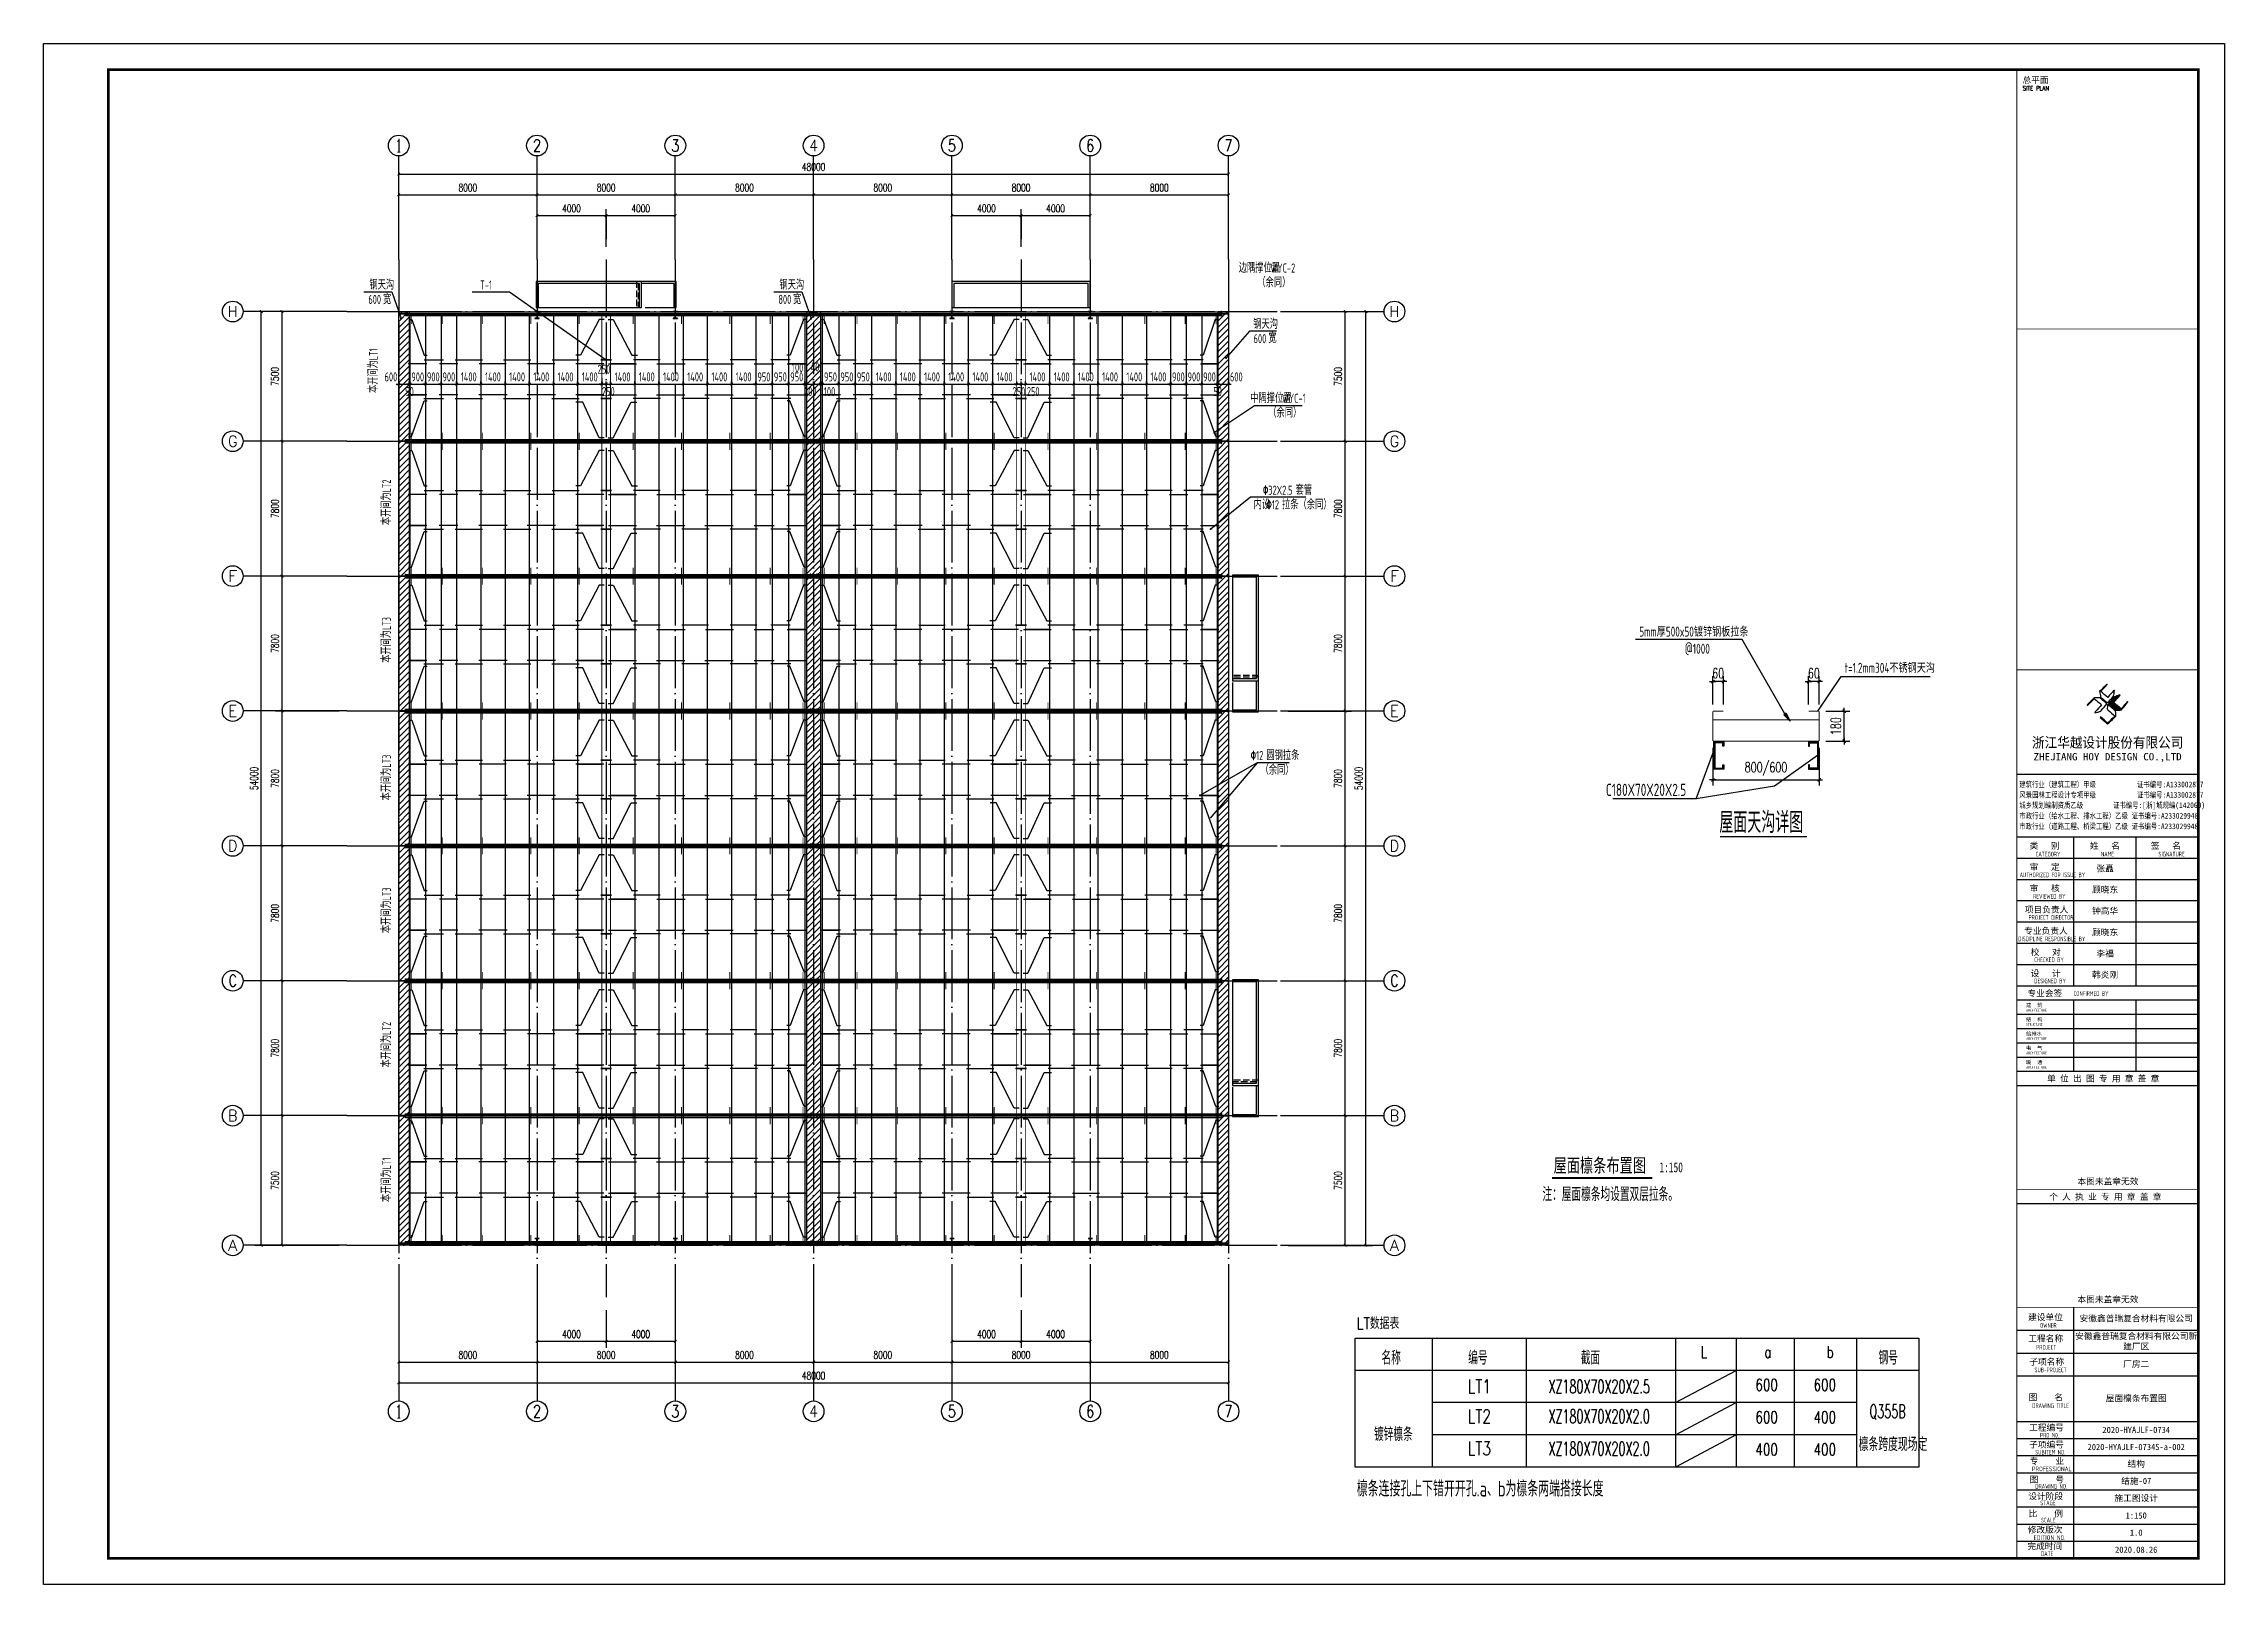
# Model space of a CAD drawing. Header units: millimetres. Extents: x 6950065 to 7140129, y 16284814 to 19754034.
# Drawn here: x 6955997 to 7082147, y 18352717 to 18441817 of the extents above; entities that cross this region are included whole.
import ezdxf
from ezdxf.enums import TextEntityAlignment as Align

# ---------------------------------------------------------------- set-up
doc = ezdxf.new("R2010")
doc.units = ezdxf.units.MM
doc.header["$LTSCALE"] = 1500
doc.header["$MEASUREMENT"] = 0
doc.linetypes.add('DASH', pattern=[0.35, 0.25, -0.1])
doc.linetypes.add('DOTE', pattern=[2.42, 2, -0.2, 0.02, -0.2])
doc.layers.get('Defpoints').update_dxf_attribs({"color": 1})
for name, color, linetype in [('03', 3, 'Continuous'), ('1', 7, 'Continuous'), ('AXIS_TEXT', 7, 'Continuous'), ('AXIS_外部', 171, 'Continuous'), ('COLUMN', 2, 'Continuous'), ('C型钢', 6, 'Continuous'), ('dim', 7, 'Continuous'), ('DIM_ELEV', 3, 'Continuous'), ('DIM_SYMB', 165, 'Continuous'), ('DOTE', 250, 'DOTE'), ('HANDRAIL', 3, 'Continuous'), ('PUB_DIM', 161, 'Continuous'), ('PUB_TEXT', 7, 'Continuous'), ('PUB_TITLE', 4, 'Continuous'), ('S-TEXT', 7, 'Continuous'), ('SURFACE', 6, 'Continuous'), ('TEXT', 7, 'Continuous'), ('TK', 4, 'Continuous'), ('WINDOW', 140, 'Continuous'), ('图层1', 8, 'Continuous'), ('基础边线', 2, 'Continuous'), ('文字', 31, 'Continuous'), ('细实线', 7, 'Continuous')]:
    doc.layers.add(name, color=color, linetype=linetype)
doc.styles.add('-宋体', font='', dxfattribs={"width": 0.8})
doc.styles.add('_HZDX', font='txt.shx', dxfattribs={"width": 0.8, "bigfont": 'HZDX.shx'})
doc.styles.add('_TCH_AXIS', font='COMPLEX', dxfattribs={"bigfont": 'GBCBIG'})
doc.styles.add('_TCH_DIM_T3', font='SIMPLEX', dxfattribs={"width": 0.705882, "bigfont": 'GBCBIG'})
doc.styles.add('_TCH_DYN', font='')
doc.styles.add('COMPLEX', font='COMPLEX')
doc.styles.add('DIM_FONT', font='SIMPLEX', dxfattribs={"width": 0.7, "bigfont": 'GBCBIG'})
doc.styles.add('HT', font='simhei.ttf', dxfattribs={"width": 0.7})
doc.styles.add('HZDX', font='txt', dxfattribs={"height": 4, "bigfont": 'HZDX'})
doc.styles.add('ROMANS', font='romans', dxfattribs={"width": 0.65, "height": 231.275})
doc.styles.add('TSSD_Dimension', font='Tssdeng.shx', dxfattribs={"width": 0.7, "bigfont": 'hztxt.shx'})
doc.styles.add('TSSD_Label', font='Tssdeng.shx', dxfattribs={"width": 0.7, "bigfont": 'hztxt.shx'})
doc.styles.add('TSSD_REIN', font='tssdeng.shx', dxfattribs={"width": 0.7, "bigfont": 'tssdchn.shx'})
doc.styles.add('图签宋体', font='', dxfattribs={"height": 300})
doc.styles.add('图签黑体', font='simhei.ttf', dxfattribs={"height": 550})
doc.styles.get('-宋体').set_extended_font_data('SimSun')
doc.styles.get('_TCH_DYN').set_extended_font_data('SimSun')
doc.styles.get('图签宋体').set_extended_font_data('NSimSun')
doc.dimstyles.new('_TCH_ARCH&&150', dxfattribs={"dimtxt": 446.25, "dimasz": 150, "dimexe": 375, "dimexo": 450, "dimgap": 189.375, "dimtad": 1, "dimdec": 0, "dimzin": 0, "dimdsep": 46, "dimtxsty": '_TCH_DIM_T3', "dimblk": 'ARCHTICK', "dimcen": 0.09, "dimclrt": 7, "dimazin": 2, "dimtfac": 1, "dimtdec": 0, "dimtix": 1, "dimtmove": 2, "dimatfit": 3, "dimfxl": 0, "dimtolj": 1, "dimtzin": 0, "dimarcsym": 0})
doc.dimstyles.new('dimn', dxfattribs={"dimtxt": 300, "dimasz": 1, "dimexe": 250, "dimexo": 300, "dimgap": 150, "dimtad": 1, "dimdec": 0, "dimzin": 0, "dimdsep": 46, "dimtxsty": 'DIM_FONT', "dimblk": '_DIMX', "dimcen": 0, "dimdle": 100, "dimclrt": 7, "dimadec": 1, "dimazin": 0, "dimtfac": 1, "dimtdec": 0, "dimtix": 1, "dimtmove": 2, "dimatfit": 3, "dimldrblk": 'ARCHTICK', "dimfxl": 0, "dimtolj": 1, "dimtzin": 0, "dimarcsym": 0})
doc.dimstyles.new('TSSD_150_150', dxfattribs={"dimtxt": 525, "dimasz": 150, "dimexe": 150, "dimexo": 375, "dimgap": 150, "dimtad": 1, "dimdec": 0, "dimzin": 0, "dimdsep": 46, "dimtxsty": 'TSSD_Dimension', "dimblk": 'ARCHTICK', "dimcen": 0, "dimdle": 150, "dimclrt": 7, "dimadec": 0, "dimazin": 0, "dimtfac": 1, "dimtdec": 0, "dimtix": 1, "dimtmove": 2, "dimatfit": 3, "dimfxl": 0, "dimtolj": 1, "dimtzin": 0, "dimarcsym": 0})
pattern_1 = [(45, (1911566.23, -257033.43), (-176.7766953, 176.7766953), [])]

msp = doc.modelspace()

# ---------------------------------------------------------------- texts
at = {"layer": '1', "color": 0, "linetype": 'Continuous', "style": '_HZDX', "width": 0.8}
msp.add_text('LT数据表', height=675, dxfattribs=at).set_placement((7033186.7, 18367277.4), align=Align.BOTTOM_CENTER)
at = {"layer": '1', "color": 0, "linetype": 'Continuous', "style": 'DIM_FONT', "width": 0.75}
for s, p in [('L', (7051854, 18365815.2)), ('a', (7055536.7, 18365815.2)), ('b', (7059137.2, 18365815.2))]:
    msp.add_text(s, height=675, dxfattribs=at).set_placement(p)
at = {"layer": 'PUB_TEXT', "style": '_TCH_DYN', "width": 0.7}
for s, height, p in [('屋面檩条布置图', 800, (7043344.3, 18376550.6)), ('1:150', 569.62, (7049468.3, 18376550.6))]:
    msp.add_text(s, height=height, dxfattribs=at).set_placement(p)
at = {"layer": 'PUB_TEXT', "color": 7, "style": 'TSSD_REIN', "width": 0.7}
msp.add_text('注：屋面檩条均设置双层拉条。', height=800, dxfattribs=at).set_placement((7042698.1, 18374638.1), align=Align.BOTTOM_LEFT)
at = {"layer": 'S-TEXT', "color": 7, "style": 'TSSD_REIN', "width": 0.7}
for s, p in [('钢天沟', (6974843.9, 18427598.6)), ('600', (6974781.6, 18426764.6)), ('宽', (6975629.6, 18426764.6)), ('钢天沟', (7025967.7, 18425327.6))]:
    msp.add_text(s, height=525, dxfattribs=at).set_placement(p)
at = {"layer": 'S-TEXT', "color": 3, "style": 'TSSD_REIN', "width": 0.7}
for s, p in [('T-1', (6981245, 18427593.5)), ('钢天沟', (6998562.7, 18427598.6)), ('800', (6998500.4, 18426764.6)), ('宽', (6999348.5, 18426764.6)), ('中隅撑位置', (7025793.5, 18421043.5)), ('（余同）', (7026838.7, 18420201.2)), ('WYC-1', (7027631, 18421043.5)), ('内设', (7025995.1, 18414891.2)), ('%%13032X2.5', (7026526.2, 18415729.4)), ('%%13012', (7026730.1, 18414891.2)), ('拉条（余同）', (7027634.7, 18414891.2)), ('套管', (7028420.3, 18415729.4)), ('%%13012', (7025822, 18400387)), ('圆钢拉条', (7026726.6, 18400387)), ('（余同）', (7026393, 18399544.7))]:
    msp.add_text(s, height=525, dxfattribs=at).set_placement(p)
for s, p in [('边隅撑位置', (7025127.4, 18428577.2)), ('（余同）', (7026208, 18427734.9)), ('WYC-2', (7026964.9, 18428577.2))]:
    msp.add_text(s, height=525, rotation=0, dxfattribs=at).set_placement(p)
at = {"layer": 'S-TEXT', "color": 7, "style": 'TSSD_REIN', "width": 0.7}
for s, p in [('600', (7025990.6, 18424493.6)), ('宽', (7026845.3, 18424515.4))]:
    msp.add_text(s, height=525, rotation=360, dxfattribs=at).set_placement(p)
at = {"layer": 'TEXT', "style": 'TSSD_Label', "width": 0.7}
for s, p in [('本开间为LT1', (6975324.8, 18421618.1)), ('本开间为LT2', (6976086.8, 18413975.5)), ('本开间为LT3', (6976086.8, 18406013.8)), ('本开间为LT3', (6976086.8, 18398054.9)), ('本开间为LT3', (6976086.8, 18390378.9)), ('本开间为LT2', (6976086.8, 18382606.7)), ('本开间为LT1', (6976086.8, 18374826.2))]:
    msp.add_text(s, height=500, rotation=90, dxfattribs=at).set_placement(p)
at = {"layer": 'TEXT', "style": 'TSSD_Dimension', "width": 0.7}
msp.add_text('檩条连接孔上下错开开孔.a、b为檩条两端搭接长度', height=900, dxfattribs=at).set_placement((7031961.1, 18357798.1))
at = {"layer": '文字', "color": 7, "linetype": 'Continuous', "ltscale": 0.5, "style": 'HZDX'}
for s, height, width, p in [('名称', 787.5, 0.75, (7033386.7, 18365425.8)), ('编号', 787.5, 0.75, (7038402.2, 18365425.8)), ('截面', 787.5, 0.75, (7044915.1, 18365425.8)), ('钢号', 787.5, 0.75, (7062139.4, 18365425.8)), ('LT1', 787.5, 0.75, (7038384.4, 18363780.1)), ('XZ180X70X20X2.5', 787.5, 0.6, (7043043.9, 18363765.6)), ('600', 675, 0.75, (7055017.4, 18363913.2)), ('600', 675, 0.75, (7058381.6, 18363913.2)), ('LT2', 787.5, 0.75, (7038384.4, 18362048.4)), ('XZ180X70X20X2.0', 787.5, 0.6, (7043043.9, 18362033.9)), ('600', 675, 0.75, (7055017.4, 18362047.8)), ('400', 675, 0.75, (7058381.6, 18362047.8)), ('Q355B', 787.5, 0.6, (7061621.9, 18362324.4)), ('镀锌檩条', 787.5, 0.75, (7032953.6, 18361006.1)), ('檩条跨度现场定', 787.5, 0.6, (7060993.9, 18360424.2)), ('LT3', 787.5, 0.75, (7038384.4, 18360183)), ('XZ180X70X20X2.0', 787.5, 0.6, (7043043.9, 18360168.6)), ('400', 675, 0.75, (7055017.4, 18360182.4)), ('400', 675, 0.75, (7058381.6, 18360182.4))]:
    msp.add_text(s, height=height, dxfattribs=dict(at, width=width)).set_placement(p)

# ---------------------------------------------------------------- blocks, each defined once
blk = doc.blocks.new('A$C3ACC4A1C')
at = {"layer": 'COLUMN'}
h = blk.add_hatch(color=256, dxfattribs=at)
h.paths.add_polyline_path([(125, 400), (0, 400), (0, 388), (120, 388), (120, 200), (125, 200)])
h.paths.add_polyline_path([(250, 400), (125, 400), (125, 200), (130, 200), (130, 388), (250, 388)])
h.paths.add_polyline_path([(250, 12), (130, 12), (130, 200), (125, 200), (125, 0), (250, 0)])
h.paths.add_polyline_path([(125, 200), (120, 200), (120, 12), (0, 12), (0, 0), (125, 0)])
blk.add_lwpolyline([(0, 0), (0, 12), (120, 12), (120, 388), (0, 388), (0, 400), (250, 400), (250, 388), (130, 388), (130, 12), (250, 12), (250, 0)], close=True, dxfattribs=at)
blk = doc.blocks.new('fghgjhjkh')
at = {"color": 35, "linetype": 'ByBlock', "ltscale": 3}
for p, q in [((5065372, 18794990), (5112572, 18794990)), ((5065372, 18794910), (5112572, 18794910)), ((5065372, 18794870), (5112572, 18794870)), ((5065372, 18794790), (5112572, 18794790))]:
    blk.add_line(p, q, dxfattribs=at)
for points in [[(5065372, 18794990), (5065372, 18794790)], [(5112572, 18794990), (5112572, 18794790)]]:
    blk.add_lwpolyline(points, dxfattribs=at)
blk = doc.blocks.new('_ArchTick')
at = {"color": 0, "linetype": 'ByBlock', "const_width": 0.4}
blk.add_lwpolyline([(-0.5, -0.5), (0.5, 0.5)], dxfattribs=at)
blk = doc.blocks.new('*D20')
at = {"layer": 'Defpoints', "color": 0}
for p in [(6988538, 18431873), (6984538, 18429623), (6988538, 18429623)]:
    blk.add_point(p, dxfattribs=at)
at = {"layer": 'DIM_ELEV', "color": 0, "lineweight": -2}
for p, q in [((6984538, 18430073), (6984538, 18432248)), ((6984538, 18431873), (6988538, 18431873)), ((6988538, 18430073), (6988538, 18432248))]:
    blk.add_line(p, q, dxfattribs=at)
at = {"layer": 'DIM_ELEV', "color": 0, "lineweight": -2, "xscale": 150, "yscale": 150, "zscale": 150, "rotation": 180}
blk.add_blockref('_ArchTick', (6984538, 18431873), dxfattribs=at)
at = {"layer": 'DIM_ELEV', "color": 0, "lineweight": -2, "xscale": 150, "yscale": 150, "zscale": 150}
blk.add_blockref('_ArchTick', (6988538, 18431873), dxfattribs=at)
at = {"layer": 'DIM_ELEV', "color": 7, "insert": (6986538, 18432286), "char_height": 446.2, "attachment_point": 5, "style": '_TCH_DIM_T3'}
blk.add_mtext('\\A1;4000', dxfattribs=at)
blk = doc.blocks.new('*D21')
at = {"layer": 'Defpoints', "color": 0}
for p in [(6992538, 18431873), (6988538, 18429623), (6992538, 18429623)]:
    blk.add_point(p, dxfattribs=at)
at = {"layer": 'DIM_ELEV', "color": 0, "lineweight": -2}
for p, q in [((6988538, 18430073), (6988538, 18432248)), ((6988538, 18431873), (6992538, 18431873)), ((6992538, 18430073), (6992538, 18432248))]:
    blk.add_line(p, q, dxfattribs=at)
at = {"layer": 'DIM_ELEV', "color": 0, "lineweight": -2, "xscale": 150, "yscale": 150, "zscale": 150, "rotation": 180}
blk.add_blockref('_ArchTick', (6988538, 18431873), dxfattribs=at)
at = {"layer": 'DIM_ELEV', "color": 0, "lineweight": -2, "xscale": 150, "yscale": 150, "zscale": 150}
blk.add_blockref('_ArchTick', (6992538, 18431873), dxfattribs=at)
at = {"layer": 'DIM_ELEV', "color": 7, "insert": (6990538, 18432286), "char_height": 446.2, "attachment_point": 5, "style": '_TCH_DIM_T3'}
blk.add_mtext('\\A1;4000', dxfattribs=at)
blk = doc.blocks.new('*D14')
at = {"layer": 'Defpoints', "color": 0}
for p in [(7012538, 18431873), (7008538, 18429623), (7012538, 18429623)]:
    blk.add_point(p, dxfattribs=at)
at = {"layer": 'DIM_ELEV', "color": 0, "lineweight": -2}
for p, q in [((7008538, 18430073), (7008538, 18432248)), ((7008538, 18431873), (7012538, 18431873)), ((7012538, 18430073), (7012538, 18432248))]:
    blk.add_line(p, q, dxfattribs=at)
at = {"layer": 'DIM_ELEV', "color": 0, "lineweight": -2, "xscale": 150, "yscale": 150, "zscale": 150, "rotation": 180}
blk.add_blockref('_ArchTick', (7008538, 18431873), dxfattribs=at)
at = {"layer": 'DIM_ELEV', "color": 0, "lineweight": -2, "xscale": 150, "yscale": 150, "zscale": 150}
blk.add_blockref('_ArchTick', (7012538, 18431873), dxfattribs=at)
at = {"layer": 'DIM_ELEV', "color": 7, "insert": (7010538, 18432286), "char_height": 446.2, "attachment_point": 5, "style": '_TCH_DIM_T3'}
blk.add_mtext('\\A1;4000', dxfattribs=at)
blk = doc.blocks.new('*D15')
at = {"layer": 'Defpoints', "color": 0}
for p in [(7016538, 18431873), (7012538, 18429623), (7016538, 18429623)]:
    blk.add_point(p, dxfattribs=at)
at = {"layer": 'DIM_ELEV', "color": 0, "lineweight": -2}
for p, q in [((7012538, 18430073), (7012538, 18432248)), ((7012538, 18431873), (7016538, 18431873)), ((7016538, 18430073), (7016538, 18432248))]:
    blk.add_line(p, q, dxfattribs=at)
at = {"layer": 'DIM_ELEV', "color": 0, "lineweight": -2, "xscale": 150, "yscale": 150, "zscale": 150, "rotation": 180}
blk.add_blockref('_ArchTick', (7012538, 18431873), dxfattribs=at)
at = {"layer": 'DIM_ELEV', "color": 0, "lineweight": -2, "xscale": 150, "yscale": 150, "zscale": 150}
blk.add_blockref('_ArchTick', (7016538, 18431873), dxfattribs=at)
at = {"layer": 'DIM_ELEV', "color": 7, "insert": (7014538, 18432286), "char_height": 446.2, "attachment_point": 5, "style": '_TCH_DIM_T3'}
blk.add_mtext('\\A1;4000', dxfattribs=at)
blk = doc.blocks.new('*D16')
at = {"layer": 'Defpoints', "color": 0}
for p in [(6984538, 18369024), (6988538, 18369024), (6988538, 18366773)]:
    blk.add_point(p, dxfattribs=at)
at = {"layer": 'DIM_ELEV', "color": 0, "lineweight": -2}
for p, q in [((6984538, 18368574), (6984538, 18366398)), ((6988538, 18368574), (6988538, 18366398)), ((6984538, 18366773), (6988538, 18366773))]:
    blk.add_line(p, q, dxfattribs=at)
at = {"layer": 'DIM_ELEV', "color": 0, "lineweight": -2, "xscale": 150, "yscale": 150, "zscale": 150, "rotation": 180}
blk.add_blockref('_ArchTick', (6984538, 18366773), dxfattribs=at)
at = {"layer": 'DIM_ELEV', "color": 0, "lineweight": -2, "xscale": 150, "yscale": 150, "zscale": 150}
blk.add_blockref('_ArchTick', (6988538, 18366773), dxfattribs=at)
at = {"layer": 'DIM_ELEV', "color": 7, "insert": (6986538, 18367186), "char_height": 446.2, "attachment_point": 5, "style": '_TCH_DIM_T3'}
blk.add_mtext('\\A1;4000', dxfattribs=at)
blk = doc.blocks.new('*D17')
at = {"layer": 'Defpoints', "color": 0}
for p in [(6988538, 18369024), (6992538, 18369024), (6992538, 18366773)]:
    blk.add_point(p, dxfattribs=at)
at = {"layer": 'DIM_ELEV', "color": 0, "lineweight": -2}
for p, q in [((6988538, 18368574), (6988538, 18366398)), ((6992538, 18368574), (6992538, 18366398)), ((6988538, 18366773), (6992538, 18366773))]:
    blk.add_line(p, q, dxfattribs=at)
at = {"layer": 'DIM_ELEV', "color": 0, "lineweight": -2, "xscale": 150, "yscale": 150, "zscale": 150, "rotation": 180}
blk.add_blockref('_ArchTick', (6988538, 18366773), dxfattribs=at)
at = {"layer": 'DIM_ELEV', "color": 0, "lineweight": -2, "xscale": 150, "yscale": 150, "zscale": 150}
blk.add_blockref('_ArchTick', (6992538, 18366773), dxfattribs=at)
at = {"layer": 'DIM_ELEV', "color": 7, "insert": (6990538, 18367186), "char_height": 446.2, "attachment_point": 5, "style": '_TCH_DIM_T3'}
blk.add_mtext('\\A1;4000', dxfattribs=at)
blk = doc.blocks.new('*D18')
at = {"layer": 'Defpoints', "color": 0}
for p in [(7008538, 18369024), (7012538, 18369024), (7012538, 18366773)]:
    blk.add_point(p, dxfattribs=at)
at = {"layer": 'DIM_ELEV', "color": 0, "lineweight": -2}
for p, q in [((7008538, 18368574), (7008538, 18366398)), ((7012538, 18368574), (7012538, 18366398)), ((7008538, 18366773), (7012538, 18366773))]:
    blk.add_line(p, q, dxfattribs=at)
at = {"layer": 'DIM_ELEV', "color": 0, "lineweight": -2, "xscale": 150, "yscale": 150, "zscale": 150, "rotation": 180}
blk.add_blockref('_ArchTick', (7008538, 18366773), dxfattribs=at)
at = {"layer": 'DIM_ELEV', "color": 0, "lineweight": -2, "xscale": 150, "yscale": 150, "zscale": 150}
blk.add_blockref('_ArchTick', (7012538, 18366773), dxfattribs=at)
at = {"layer": 'DIM_ELEV', "color": 7, "insert": (7010538, 18367186), "char_height": 446.2, "attachment_point": 5, "style": '_TCH_DIM_T3'}
blk.add_mtext('\\A1;4000', dxfattribs=at)
blk = doc.blocks.new('*D19')
at = {"layer": 'Defpoints', "color": 0}
for p in [(7012538, 18369024), (7016538, 18369024), (7016538, 18366773)]:
    blk.add_point(p, dxfattribs=at)
at = {"layer": 'DIM_ELEV', "color": 0, "lineweight": -2}
for p, q in [((7012538, 18368574), (7012538, 18366398)), ((7016538, 18368574), (7016538, 18366398)), ((7012538, 18366773), (7016538, 18366773))]:
    blk.add_line(p, q, dxfattribs=at)
at = {"layer": 'DIM_ELEV', "color": 0, "lineweight": -2, "xscale": 150, "yscale": 150, "zscale": 150, "rotation": 180}
blk.add_blockref('_ArchTick', (7012538, 18366773), dxfattribs=at)
at = {"layer": 'DIM_ELEV', "color": 0, "lineweight": -2, "xscale": 150, "yscale": 150, "zscale": 150}
blk.add_blockref('_ArchTick', (7016538, 18366773), dxfattribs=at)
at = {"layer": 'DIM_ELEV', "color": 7, "insert": (7014538, 18367186), "char_height": 446.2, "attachment_point": 5, "style": '_TCH_DIM_T3'}
blk.add_mtext('\\A1;4000', dxfattribs=at)
blk = doc.blocks.new('fdghgfhgfhgfh')
at = {"layer": 'COLUMN'}
for p, q in [((5077279, 18680572), (5076658, 18680572)), ((5076665, 18680572), (5077287, 18680572)), ((5080093, 18680572), (5078555, 18680572)), ((5082893, 18680572), (5081355, 18680572)), ((5085693, 18680572), (5084155, 18680572)), ((5087617, 18680572), (5086505, 18680572)), ((5077279, 18678333), (5076658, 18678333)), ((5076665, 18678333), (5077287, 18678333)), ((5080125, 18678333), (5078542, 18678333)), ((5082925, 18678333), (5081342, 18678333)), ((5085725, 18678333), (5084142, 18678333)), ((5087648, 18678333), (5086492, 18678333))]:
    blk.add_line(p, q, dxfattribs=at)
at = {"layer": 'COLUMN', "color": 2, "const_width": 80}
for points in [[(5077222, 18680572), (5076722, 18680572)], [(5076722, 18680572), (5077222, 18680572)], [(5077222, 18680337), (5078622, 18680337)], [(5087522, 18680337), (5088472, 18680337)], [(5077222, 18678333), (5076722, 18678333)], [(5076722, 18678333), (5077222, 18678333)], [(5077222, 18678533), (5078622, 18678533)], [(5087522, 18678533), (5088472, 18678533)]]:
    blk.add_lwpolyline(points, dxfattribs=at)
at = {"layer": 'COLUMN', "color": 2}
for points in [[(5077115, 18680337), (5078721, 18680337)], [(5079911, 18680337), (5081539, 18680337)], [(5082711, 18680337), (5084339, 18680337)], [(5085534, 18680337), (5086675, 18680337)], [(5087434, 18680337), (5088575, 18680337)], [(5077115, 18678533), (5078721, 18678533)], [(5079888, 18678533), (5081528, 18678533)], [(5082688, 18678533), (5084328, 18678533)], [(5085526, 18678533), (5086687, 18678533)], [(5087426, 18678533), (5088587, 18678533)]]:
    blk.add_lwpolyline(points, dxfattribs=at)
at = {"layer": 'SURFACE'}
for points in [[(5077089, 18682888), (5077369, 18682888), (5078466, 18680828), (5078777, 18680828)], [(5088547, 18682888), (5088380, 18682888), (5087622, 18680831), (5087423, 18680831)], [(5077089, 18676046), (5077369, 18676046), (5078417, 18678107), (5078753, 18678107)], [(5088552, 18676139), (5088418, 18676139), (5087602, 18678200), (5087442, 18678200)]]:
    blk.add_lwpolyline(points, dxfattribs=at)
blk = doc.blocks.new('dfgfdgfdgd')
at = {"layer": 'COLUMN'}
for p, q in [((5066440, 18680572), (5067559, 18680572)), ((5068240, 18680572), (5069815, 18680572)), ((5071040, 18680572), (5072615, 18680572)), ((5073840, 18680572), (5075415, 18680572)), ((5066434, 18678333), (5067572, 18678333)), ((5068234, 18678333), (5069811, 18678333)), ((5071034, 18678333), (5072611, 18678333)), ((5073834, 18678333), (5075411, 18678333))]:
    blk.add_line(p, q, dxfattribs=at)
at = {"layer": 'COLUMN', "color": 2}
for points in [[(5066594, 18680337), (5065528, 18680337)], [(5068394, 18680337), (5067328, 18680337)], [(5071195, 18680337), (5069627, 18680337)], [(5073995, 18680337), (5072427, 18680337)], [(5076829, 18680337), (5075223, 18680337)], [(5066592, 18678533), (5065507, 18678533)], [(5068392, 18678533), (5067307, 18678533)], [(5071245, 18678533), (5069605, 18678533)], [(5074045, 18678533), (5072405, 18678533)], [(5076829, 18678533), (5075223, 18678533)]]:
    blk.add_lwpolyline(points, dxfattribs=at)
at = {"layer": 'COLUMN', "color": 2, "const_width": 80}
for points in [[(5066522, 18680337), (5065622, 18680337)], [(5076722, 18680337), (5075323, 18680337)], [(5066522, 18678533), (5065622, 18678533)], [(5076722, 18678533), (5075323, 18678533)]]:
    blk.add_lwpolyline(points, dxfattribs=at)
at = {"layer": 'SURFACE'}
for points in [[(5065565, 18682888), (5065734, 18682888), (5066436, 18680828), (5066609, 18680828)], [(5076856, 18682888), (5076576, 18682888), (5075479, 18680828), (5075217, 18680828)], [(5065537, 18676139), (5065707, 18676139), (5066436, 18678200), (5066609, 18678200)], [(5076856, 18676046), (5076576, 18676046), (5075628, 18678107), (5075217, 18678107)]]:
    blk.add_lwpolyline(points, dxfattribs=at)
blk = doc.blocks.new('dfgfdgdfgdgfdgd')
at = {"layer": 'C型钢', "color": 4, "const_width": 50}
for points in [[(5065699, 18683132), (5065699, 18682634)], [(5067482, 18683132), (5067482, 18682634)], [(5069813, 18683132), (5069813, 18682634)], [(5072618, 18683132), (5072618, 18682634)], [(5075411, 18683132), (5075411, 18682634)], [(5078533, 18683132), (5078533, 18682634)], [(5081326, 18683132), (5081326, 18682634)], [(5084131, 18683132), (5084131, 18682634)], [(5086463, 18683132), (5086463, 18682634)], [(5088362, 18683132), (5088362, 18682634)]]:
    blk.add_lwpolyline(points, dxfattribs=at)
blk = doc.blocks.new('jklj')
at = {"layer": 'C型钢', "color": 3}
blk.add_blockref('dfgfdgdfgdgfdgd', (0, -6777), dxfattribs=at)
at = {"layer": 'C型钢', "color": 3, "xscale": -1}
blk.add_blockref('dfgfdgdfgdgfdgd', (10177945, -6777), dxfattribs=at)
blk = doc.blocks.new('_DIMX')
blk.add_line((-150, 0), (150, 0))
at = {"const_width": 50}
blk.add_lwpolyline([(-70, -70), (70, 70)], dxfattribs=at)
blk = doc.blocks.new('*D1219')
at = {"layer": 'Defpoints', "color": 0}
for p in [(-22417, -162842), (-22417, -164174), (-21945, -164174)]:
    blk.add_point(p, dxfattribs=at)
at = {"layer": 'PUB_DIM', "color": 0, "lineweight": -2}
for p, q in [((-22417, -163874), (-22417, -162592)), ((-21945, -163874), (-21945, -162592)), ((-22418, -162842), (-22419, -162842)), ((-21945, -162842), (-22417, -162842)), ((-21944, -162842), (-21943, -162842))]:
    blk.add_line(p, q, dxfattribs=at)
blk.add_blockref('_DIMX', (-22417, -162842), dxfattribs=at)
at = {"layer": 'PUB_DIM', "color": 0, "lineweight": -2, "rotation": 180}
blk.add_blockref('_DIMX', (-21945, -162842), dxfattribs=at)
at = {"layer": 'PUB_DIM', "color": 7, "insert": (-22181, -162467), "char_height": 450, "attachment_point": 5, "style": 'DIM_FONT'}
blk.add_mtext('\\A1;60', dxfattribs=at)
blk = doc.blocks.new('*D1220')
at = {"layer": 'Defpoints', "color": 0}
for p in [(-26716, -165512), (-21945, -165512), (-21945, -167255)]:
    blk.add_point(p, dxfattribs=at)
at = {"layer": 'PUB_DIM', "color": 0, "lineweight": -2}
for p, q in [((-26716, -165812), (-26716, -167505)), ((-21945, -165812), (-21945, -167505)), ((-26715, -167255), (-21946, -167255))]:
    blk.add_line(p, q, dxfattribs=at)
at = {"layer": 'PUB_DIM', "color": 0, "lineweight": -2, "rotation": 180}
blk.add_blockref('_DIMX', (-26716, -167255), dxfattribs=at)
at = {"layer": 'PUB_DIM', "color": 0, "lineweight": -2}
blk.add_blockref('_DIMX', (-21945, -167255), dxfattribs=at)
at = {"layer": 'PUB_DIM', "color": 7, "insert": (-24330, -166762), "char_height": 450, "attachment_point": 5, "style": 'DIM_FONT'}
blk.add_mtext('\\A1;800/600', dxfattribs=at)
blk = doc.blocks.new('*D1221')
at = {"layer": 'Defpoints', "color": 0}
for p in [(-26716, -162842), (-26716, -164174), (-26244, -164174)]:
    blk.add_point(p, dxfattribs=at)
at = {"layer": 'PUB_DIM', "color": 0, "lineweight": -2}
for p, q in [((-26716, -163874), (-26716, -162592)), ((-26244, -163874), (-26244, -162592)), ((-26717, -162842), (-26718, -162842)), ((-26244, -162842), (-26716, -162842)), ((-26243, -162842), (-26242, -162842))]:
    blk.add_line(p, q, dxfattribs=at)
blk.add_blockref('_DIMX', (-26716, -162842), dxfattribs=at)
at = {"layer": 'PUB_DIM', "color": 0, "lineweight": -2, "rotation": 180}
blk.add_blockref('_DIMX', (-26244, -162842), dxfattribs=at)
at = {"layer": 'PUB_DIM', "color": 7, "insert": (-26480, -162467), "char_height": 450, "attachment_point": 5, "style": 'DIM_FONT'}
blk.add_mtext('\\A1;60', dxfattribs=at)
blk = doc.blocks.new('A$C053D6479')
at = {"layer": 'PUB_TITLE'}
h = blk.add_hatch(color=256, dxfattribs=at)
h.dxf.hatch_style = 1
edge = h.paths.add_edge_path()
edge.add_spline(control_points=[(1026, 827), (1105, 920), (1188, 1008), (1266, 1102)], knot_values=[13, 13, 13, 13, 14, 14, 14, 14], degree=3, periodic=0)
edge.add_spline(control_points=[(1266, 1102), (1258, 1111), (1249, 1119), (1239, 1116)], knot_values=[12, 12, 12, 12, 13, 13, 13, 13], degree=3, periodic=0)
edge.add_spline(control_points=[(1239, 1116), (1210, 1107), (1179, 1092), (1144, 1077)], knot_values=[11, 11, 11, 11, 12, 12, 12, 12], degree=3, periodic=0)
edge.add_spline(control_points=[(1144, 1077), (1109, 1063), (1069, 1053), (1047, 1038)], knot_values=[10, 10, 10, 10, 11, 11, 11, 11], degree=3, periodic=0)
edge.add_spline(control_points=[(1047, 1038), (1028, 1026), (1007, 992), (991, 972)], knot_values=[9, 9, 9, 9, 10, 10, 10, 10], degree=3, periodic=0)
edge.add_spline(control_points=[(991, 972), (942, 913), (899, 868), (849, 810)], knot_values=[8, 8, 8, 8, 9, 9, 9, 9], degree=3, periodic=0)
edge.add_spline(control_points=[(849, 810), (842, 801), (822, 776), (822, 775)], knot_values=[7, 7, 7, 7, 8, 8, 8, 8], degree=3, periodic=0)
edge.add_spline(control_points=[(822, 775), (823, 771), (848, 752), (859, 744)], knot_values=[6, 6, 6, 6, 7, 7, 7, 7], degree=3, periodic=0)
edge.add_spline(control_points=[(859, 744), (949, 670), (1035, 592), (1122, 521)], knot_values=[5, 5, 5, 5, 6, 6, 6, 6], degree=3, periodic=0)
edge.add_spline(control_points=[(1122, 521), (1153, 527), (1185, 530), (1217, 533)], knot_values=[4, 4, 4, 4, 5, 5, 5, 5], degree=3, periodic=0)
edge.add_spline(control_points=[(1217, 533), (1246, 535), (1293, 532), (1316, 542)], knot_values=[3, 3, 3, 3, 4, 4, 4, 4], degree=3, periodic=0)
edge.add_spline(control_points=[(1316, 542), (1327, 547), (1338, 565), (1349, 579)], knot_values=[2, 2, 2, 2, 3, 3, 3, 3], degree=3, periodic=0)
edge.add_spline(control_points=[(1349, 579), (1423, 670), (1507, 759), (1572, 848)], knot_values=[1, 1, 1, 1, 2, 2, 2, 2], degree=3, periodic=0)
edge.add_spline(control_points=[(1572, 848), (1564, 852), (1561, 861), (1551, 862)], knot_values=[0, 0, 0, 0, 1, 1, 1, 1], degree=3, periodic=0)
edge.add_spline(control_points=[(1551, 862), (1469, 769), (1393, 671), (1310, 579)], knot_values=[15, 15, 15, 15, 16, 16, 16, 16], degree=3, periodic=0)
edge.add_spline(control_points=[(1310, 579), (1216, 662), (1118, 742), (1026, 827)], knot_values=[14, 14, 14, 14, 15, 15, 15, 15], degree=3, periodic=0)
at = {"layer": 'TK'}
for points, knots in [([(555, 949), (624, 891), (699, 833), (760, 773), (689, 691), (614, 604), (539, 517), (529, 505), (516, 487), (506, 482), (492, 475), (469, 472), (452, 467), (416, 456), (383, 448), (342, 438), (323, 433), (297, 422), (293, 440), (291, 452), (313, 470), (322, 480), (400, 566), (477, 652), (553, 736), (460, 815), (366, 894), (270, 970), (183, 883), (101, 791), (16, 703), (-18, 714), (9, 735), (28, 755), (103, 838), (192, 930), (266, 1005), (319, 1009), (387, 1005), (442, 1007), (456, 1008), (472, 1011), (485, 1007), (507, 1000), (534, 967), (555, 949)], [0, 0, 0, 0, 1, 1, 1, 2, 2, 2, 3, 3, 3, 4, 4, 4, 5, 5, 5, 6, 6, 6, 7, 7, 7, 8, 8, 8, 9, 9, 9, 10, 10, 10, 11, 11, 11, 12, 12, 12, 13, 13, 13, 14, 14, 14, 15, 15, 15, 15]), ([(1031, 1298), (1066, 1286), (1054, 1262), (1045, 1224), (1036, 1188), (1031, 1158), (1024, 1121), (1020, 1104), (1017, 1085), (1012, 1071), (1004, 1052), (976, 1026), (956, 1003), (906, 946), (866, 899), (814, 839), (806, 829), (789, 806), (787, 806), (777, 804), (728, 856), (719, 864), (651, 922), (580, 978), (514, 1036), (509, 1106), (488, 1176), (479, 1247), (570, 1343), (663, 1436), (758, 1526), (764, 1523), (768, 1518), (774, 1515), (693, 1422), (599, 1343), (520, 1249), (607, 1171), (698, 1096), (789, 1021), (874, 1109), (950, 1206), (1031, 1298)], [0, 0, 0, 0, 1, 1, 1, 2, 2, 2, 3, 3, 3, 4, 4, 4, 5, 5, 5, 6, 6, 6, 7, 7, 7, 8, 8, 8, 9, 9, 9, 10, 10, 10, 11, 11, 11, 12, 12, 12, 13, 13, 13, 14, 14, 14, 14]), ([(1551, 862), (1561, 861), (1564, 852), (1572, 848), (1507, 759), (1423, 670), (1349, 579), (1338, 565), (1327, 547), (1316, 542), (1293, 532), (1246, 535), (1217, 533), (1185, 530), (1153, 527), (1122, 521), (1035, 592), (949, 670), (859, 744), (848, 752), (823, 771), (822, 775), (822, 776), (842, 801), (849, 810), (899, 868), (942, 913), (991, 972), (1007, 992), (1028, 1026), (1047, 1038), (1069, 1053), (1109, 1063), (1144, 1077), (1179, 1092), (1210, 1107), (1239, 1116), (1249, 1119), (1258, 1111), (1266, 1102), (1188, 1008), (1105, 920), (1026, 827), (1118, 742), (1216, 662), (1310, 579), (1393, 671), (1469, 769), (1551, 862)], [0, 0, 0, 0, 1, 1, 1, 2, 2, 2, 3, 3, 3, 4, 4, 4, 5, 5, 5, 6, 6, 6, 7, 7, 7, 8, 8, 8, 9, 9, 9, 10, 10, 10, 11, 11, 11, 12, 12, 12, 13, 13, 13, 14, 14, 14, 15, 15, 15, 16, 16, 16, 16]), ([(1097, 490), (1100, 425), (1106, 361), (1107, 294), (1018, 207), (925, 121), (830, 33), (818, 21), (800, 0), (787, 0), (768, -1), (725, 49), (712, 60), (662, 103), (616, 143), (568, 186), (545, 207), (518, 224), (499, 250), (501, 259), (511, 261), (516, 267), (609, 192), (696, 111), (785, 33), (883, 118), (977, 208), (1070, 298), (992, 373), (892, 456), (803, 534), (791, 544), (768, 561), (766, 569), (761, 588), (776, 634), (780, 655), (785, 690), (788, 721), (795, 746), (897, 661), (998, 576), (1097, 490)], [0, 0, 0, 0, 1, 1, 1, 2, 2, 2, 3, 3, 3, 4, 4, 4, 5, 5, 5, 6, 6, 6, 7, 7, 7, 8, 8, 8, 9, 9, 9, 10, 10, 10, 11, 11, 11, 12, 12, 12, 13, 13, 13, 14, 14, 14, 14])]:
    blk.add_open_spline(points, degree=3, knots=knots, dxfattribs=at)
blk = doc.blocks.new('GeYuanFrame_46242643', base_point=(20.09, 4.53))
at = {"layer": 'PUB_TITLE'}
for points in [[(803.09, 235.33), (803.09, 292.73)], [(827.09, 235.33), (827.09, 292.73)], [(803.09, 202.33), (803.09, 229.83)], [(827.09, 202.33), (827.09, 229.83)], [(803.09, 14.53), (803.09, 111.33)]]:
    blk.add_lwpolyline(points, dxfattribs=at)
at = {"layer": 'TK'}
for p, q in [((781.09, 316.93), (851.09, 316.93)), ((781.09, 284.53), (851.09, 284.53)), ((781.09, 276.33), (851.09, 276.33)), ((781.09, 268.13), (851.09, 268.13)), ((781.09, 259.93), (851.09, 259.93)), ((781.09, 251.73), (851.09, 251.73)), ((781.09, 243.53), (851.09, 243.53)), ((781.09, 235.33), (851.09, 235.33)), ((781.09, 235.33), (851.09, 235.33)), ((781.09, 102.53), (851.09, 102.53)), ((781.09, 93.73), (851.09, 93.73)), ((781.09, 84.93), (803.09, 84.93)), ((781.09, 84.93), (851.09, 84.93)), ((781.09, 67.37), (851.09, 67.37)), ((781.09, 67.33), (851.09, 67.33)), ((781.09, 60.77), (851.09, 60.77)), ((781.09, 54.17), (851.09, 54.17)), ((781.09, 47.57), (851.09, 47.57)), ((781.09, 40.97), (851.09, 40.97)), ((781.09, 34.37), (851.09, 34.37)), ((781.09, 27.77), (851.09, 27.77)), ((781.09, 21.17), (851.09, 21.17)), ((781.09, 14.53), (851.09, 14.53))]:
    blk.add_line(p, q, dxfattribs=at)
blk.add_lwpolyline([(20.09, 4.53), (20.09, 598.53), (861.09, 598.53), (861.09, 4.53)], close=True, dxfattribs=at)
at = {"layer": 'TK', "const_width": 1}
blk.add_lwpolyline([(45.09, 588.53), (851.09, 588.53), (851.09, 14.53), (45.09, 14.53)], close=True, dxfattribs=at)
at = {"layer": 'TK'}
for points, const_width in [([(781.09, 588.53), (781.09, 14.53)], 0.4), ([(781.09, 488.5), (851.09, 488.5)], 0.35), ([(781.09, 357.14), (851.09, 357.14)], 0.35), ([(781.09, 292.73), (851.09, 292.73)], 0.35), ([(781.09, 292.73), (851.09, 292.73)], 0.35), ([(781.09, 235.33), (851.09, 235.33)], 0.35), ([(781.09, 202.33), (851.09, 202.33)], 0.35), ([(781.09, 156.83), (851.09, 156.83)], 0.35), ([(781.09, 111.33), (851.09, 111.33)], 0.35), ([(781.09, 67.37), (851.09, 67.37)], 0.35)]:
    blk.add_lwpolyline(points, dxfattribs=dict(at, const_width=const_width))
for points in [[(781.09, 292.73), (851.09, 292.73)], [(781.09, 235.33), (851.09, 235.33)], [(781.09, 229.83), (851.09, 229.83)], [(781.09, 224.33), (851.09, 224.33)], [(781.09, 218.83), (851.09, 218.83)], [(781.09, 213.33), (851.09, 213.33)], [(781.09, 207.83), (851.09, 207.83)], [(781.09, 202.33), (851.09, 202.33)], [(781.09, 196.83), (851.09, 196.83)], [(781.09, 151.33), (851.09, 151.33)]]:
    blk.add_lwpolyline(points, dxfattribs=at)
at = {"layer": 'PUB_TITLE', "xscale": 0.01000000000021828, "yscale": 0.01000000000021828, "zscale": 0.01}
blk.add_blockref('A$C053D6479', (808.19, 336.27), dxfattribs=at)
at = {"layer": 'TK', "style": '图签宋体'}
for s, height, p in [('总平面', 2.4, (783.23, 583.28)), ('类   别', 2.4, (785.97, 288.09)), ('姓   名', 2.4, (809.2, 288.09)), ('签   名', 2.4, (832.68, 288.09)), ('审   定', 2.4, (785.97, 279.89)), ('审   核', 2.4, (785.97, 271.69)), ('项目负责人', 2.4, (784.13, 263.49)), ('专业负责人', 2.4, (783.89, 255.29)), ('校   对', 2.4, (786.38, 247.09)), ('设   计', 2.4, (786.36, 238.89)), ('建  筑', 1.44, (784.61, 227.11)), ('专业会签', 2.4, (785.12, 231.24)), ('结  构', 1.44, (784.61, 221.61)), ('给排水', 1.44, (784.61, 216.11)), ('电  气', 1.44, (784.61, 210.61)), ('暖  通', 1.44, (784.61, 205.11)), ('单 位 出 图 专 用 章 盖 章', 2.4, (792.72, 198.35)), ('本图未盖章无效', 2.4, (804.43, 158.7)), ('个 人 执 业 专 用 章 盖 章', 2.4, (793.52, 152.77)), ('本图未盖章无效', 2.4, (804.43, 113.2)), ('建设单位', 2.4, (785.39, 106.33)), ('工程名称', 2.4, (785.47, 98.12)), ('子项名称', 2.4, (785.85, 89.14)), ('图    名', 2.4, (785.63, 75.5)), ('工程编号', 2.4, (785.77, 63.77)), ('子项编号', 2.4, (785.77, 57.19)), ('专    业', 2.4, (786.01, 50.88)), ('图    号', 2.4, (786.02, 43.77)), ('设计阶段', 2.4, (785.45, 37.32)), ('修改版次', 2.4, (785.24, 24.41)), ('比    例', 2.4, (785.59, 30.63)), ('完成时间', 2.4, (785.11, 18.02))]:
    blk.add_text(s, height=height, dxfattribs=at).set_placement(p)
at = {"layer": 'TK'}
for s, height, style, width, p in [('SITE PLAN', 1.697, 'ROMANS', 0.76, (783.35, 580.49)), ('建筑行业（建筑工程）甲级           证书编号:A133002877', 2.2, '-宋体', 0.8, (782, 311.83)), ('风景园林工程设计专项甲级           证书编号:A133002877', 2.2, '-宋体', 0.8, (782, 307.81)), ('城乡规划编制资质乙级        证书编号:[浙]城规编(142069)', 2.2, '-宋体', 0.8, (782, 303.82)), ('市政行业（给水工程、排水工程）乙级 证书编号:A233029948', 2.2, '-宋体', 0.8, (782, 299.74)), ('市政行业（道路工程、桥梁工程）乙级 证书编号:A233029948', 2.2, '-宋体', 0.8, (782, 295.69)), ('CATEGORY', 1.8, 'TSSD_REIN', 0.7, (788.32, 285.17)), ('NAME', 1.8, 'TSSD_REIN', 0.7, (813.51, 285.17)), ('SIGNATURE', 1.8, 'TSSD_REIN', 0.7, (835.66, 285.17)), ('AUTHORIZED FOR ISSUE BY', 1.8, 'TSSD_REIN', 0.7, (782.12, 277.17)), ('REVIEWED BY', 1.8, 'TSSD_REIN', 0.7, (787.36, 268.91)), ('PROJECT DIRECTOR', 1.8, 'TSSD_REIN', 0.7, (785.55, 260.74)), ('DISCIPLINE RESPONSIBLE BY', 1.8, 'TSSD_REIN', 0.7, (781.57, 252.48)), ('CHECKED BY', 1.8, 'TSSD_REIN', 0.7, (787.75, 244.44)), ('DESIGNED BY', 1.8, 'TSSD_REIN', 0.7, (787.76, 236.27)), ('CONFIRMED BY', 1.8, 'TSSD_REIN', 0.7, (802.94, 231.42)), ('ARCHITECTURE', 1.08, 'TSSD_REIN', 0.7, (784.65, 225.34)), ('STRUCTURE', 1.08, 'TSSD_REIN', 0.7, (784.65, 219.84)), ('ARCHITECTURE', 1.08, 'TSSD_REIN', 0.7, (784.65, 214.34)), ('ARCHITECTURE', 1.08, 'TSSD_REIN', 0.7, (784.65, 208.84)), ('ARCHITECTURE', 1.08, 'TSSD_REIN', 0.7, (784.65, 203.34)), ('OWNER', 1.8, 'TSSD_REIN', 0.7, (789.98, 103.48)), ('PROJECT', 1.8, 'TSSD_REIN', 0.7, (788.52, 95.02)), ('SUB-PROJECT', 1.8, 'TSSD_REIN', 0.7, (787.86, 86.3)), ('DRAWING TITLE', 1.8, 'TSSD_REIN', 0.7, (786.97, 72.53)), ('PRO N0.', 1.8, 'TSSD_REIN', 0.7, (790.01, 61.15)), ('SUBITEM NO.', 1.8, 'TSSD_REIN', 0.7, (788.15, 54.58)), ('PROFESSIONAL', 1.8, 'TSSD_REIN', 0.8, (786.88, 48.15)), ('DRAWING NO.', 1.8, 'TSSD_REIN', 0.7, (788.19, 41.45)), ('STAGE', 1.8, 'TSSD_REIN', 0.7, (790.09, 35.03)), ('SCALE', 1.8, 'TSSD_REIN', 0.7, (790.38, 28.42)), ('EDITION NO.', 1.8, 'TSSD_REIN', 0.8, (787.53, 21.64)), ('DATE', 1.8, 'TSSD_REIN', 0.7, (790.33, 15.45))]:
    blk.add_text(s, height=height, dxfattribs=dict(at, style=style, width=width)).set_placement(p)
for s, height, style, width, p in [('浙江华越设计股份有限公司', 3.96, 'HT', 0.9, (816.07, 329.16)), ('ZHEJIANG HOY DESIGN CO.,LTD', 2.8, '图签黑体', 1.11, (816.06, 323.29))]:
    blk.add_text(s, height=height, dxfattribs=dict(at, style=style, width=width)).set_placement(p, align=Align.MIDDLE)
at = {"layer": 'TK', "char_height": 2.4, "attachment_point": 5, "style": '图签宋体'}
for s, insert, width in [('张矗', (815.09, 280.4), 24), ('顾晓东', (815.09, 272.23), 24), ('钟高华', (815.09, 264.03), 24), ('顾晓东', (815.09, 255.76), 24), ('李福', (815.09, 247.63), 24), ('韩炎刚', (815.09, 239.43), 24), ('安徽鑫普瑞复合材料有限公司新建厂区', (827.09, 98.13), 48), ('安徽鑫普瑞复合材料有限公司', (827.09, 106.93), 48), ('厂房二', (827.09, 89.33), 48), ('屋面檩条布置图', (827.09, 76.13), 48), ('2020-HYAJLF-0734', (827.09, 64.07), 48), ('2020-HYAJLF-0734S-a-002', (827.09, 57.47), 48), ('结构', (827.09, 50.87), 48), ('结施-07', (827.09, 44.27), 48), ('施工图设计', (827.09, 37.67), 48), ('1:150', (827.09, 31.07), 48), ('1.0', (827.09, 24.47), 48), ('2020.08.26', (827.09, 17.88), 48)]:
    blk.add_mtext(s, dxfattribs=dict(at, insert=insert, width=width))
blk = doc.blocks.new('*D1247')
at = {"layer": 'Defpoints', "color": 0}
for p in [(6976538, 18421692), (6977138, 18422131), (6977138, 18421692)]:
    blk.add_point(p, dxfattribs=at)
at = {"layer": 'dim', "color": 0, "lineweight": -2}
for p, q in [((6976388, 18422131), (6977288, 18422131)), ((6976538, 18422067), (6976538, 18422281)), ((6977138, 18422067), (6977138, 18422281))]:
    blk.add_line(p, q, dxfattribs=at)
at = {"layer": 'dim', "color": 0, "lineweight": -2, "xscale": 150, "yscale": 150, "zscale": 150, "rotation": 180}
blk.add_blockref('_ArchTick', (6976538, 18422131), dxfattribs=at)
at = {"layer": 'dim', "color": 0, "lineweight": -2, "xscale": 150, "yscale": 150, "zscale": 150}
blk.add_blockref('_ArchTick', (6977138, 18422131), dxfattribs=at)
at = {"layer": 'dim', "color": 7, "insert": (6976087, 18422543), "char_height": 525, "attachment_point": 5, "style": 'TSSD_Dimension'}
blk.add_mtext('\\A1;600', dxfattribs=at)
blk = doc.blocks.new('*D1248')
at = {"layer": 'Defpoints', "color": 0}
for p in [(6977138, 18421692), (6977188, 18422131), (6977188, 18421692)]:
    blk.add_point(p, dxfattribs=at)
at = {"layer": 'dim', "color": 0, "lineweight": -2}
for p, q in [((6977138, 18422131), (6976988, 18422131)), ((6977138, 18422067), (6977138, 18422281)), ((6977138, 18422131), (6977188, 18422131)), ((6977188, 18422067), (6977188, 18422281)), ((6977188, 18422131), (6977338, 18422131))]:
    blk.add_line(p, q, dxfattribs=at)
at = {"layer": 'dim', "color": 0, "lineweight": -2, "xscale": 150, "yscale": 150, "zscale": 150}
blk.add_blockref('_ArchTick', (6977138, 18422131), dxfattribs=at)
at = {"layer": 'dim', "color": 0, "lineweight": -2, "xscale": 150, "yscale": 150, "zscale": 150, "rotation": 180}
blk.add_blockref('_ArchTick', (6977188, 18422131), dxfattribs=at)
at = {"layer": 'dim', "color": 7, "insert": (6977163, 18421693), "char_height": 525, "attachment_point": 5, "style": 'TSSD_Dimension'}
blk.add_mtext('\\A1;50', dxfattribs=at)
blk = doc.blocks.new('*D1249')
at = {"layer": 'Defpoints', "color": 0}
for p in [(6977188, 18421692), (6978088, 18422131), (6978088, 18421692)]:
    blk.add_point(p, dxfattribs=at)
at = {"layer": 'dim', "color": 0, "lineweight": -2}
for p, q in [((6977188, 18422131), (6977038, 18422131)), ((6977188, 18422067), (6977188, 18422281)), ((6977188, 18422131), (6978088, 18422131)), ((6978088, 18422067), (6978088, 18422281)), ((6978088, 18422131), (6978238, 18422131))]:
    blk.add_line(p, q, dxfattribs=at)
at = {"layer": 'dim', "color": 0, "lineweight": -2, "xscale": 150, "yscale": 150, "zscale": 150}
blk.add_blockref('_ArchTick', (6977188, 18422131), dxfattribs=at)
at = {"layer": 'dim', "color": 0, "lineweight": -2, "xscale": 150, "yscale": 150, "zscale": 150, "rotation": 180}
blk.add_blockref('_ArchTick', (6978088, 18422131), dxfattribs=at)
at = {"layer": 'dim', "color": 7, "insert": (6977638, 18422543), "char_height": 525, "attachment_point": 5, "style": 'TSSD_Dimension'}
blk.add_mtext('\\A1;900', dxfattribs=at)
blk = doc.blocks.new('*D1250')
at = {"layer": 'Defpoints', "color": 0}
for p in [(6978088, 18421692), (6978988, 18422131), (6978988, 18421692)]:
    blk.add_point(p, dxfattribs=at)
at = {"layer": 'dim', "color": 0, "lineweight": -2}
for p, q in [((6978088, 18422131), (6977938, 18422131)), ((6978088, 18422067), (6978088, 18422281)), ((6978088, 18422131), (6978988, 18422131)), ((6978988, 18422067), (6978988, 18422281)), ((6978988, 18422131), (6979138, 18422131))]:
    blk.add_line(p, q, dxfattribs=at)
at = {"layer": 'dim', "color": 0, "lineweight": -2, "xscale": 150, "yscale": 150, "zscale": 150}
blk.add_blockref('_ArchTick', (6978088, 18422131), dxfattribs=at)
at = {"layer": 'dim', "color": 0, "lineweight": -2, "xscale": 150, "yscale": 150, "zscale": 150, "rotation": 180}
blk.add_blockref('_ArchTick', (6978988, 18422131), dxfattribs=at)
at = {"layer": 'dim', "color": 7, "insert": (6978538, 18422543), "char_height": 525, "attachment_point": 5, "style": 'TSSD_Dimension'}
blk.add_mtext('\\A1;900', dxfattribs=at)
blk = doc.blocks.new('*D1251')
at = {"layer": 'Defpoints', "color": 0}
for p in [(6978988, 18421692), (6979888, 18422131), (6979888, 18421692)]:
    blk.add_point(p, dxfattribs=at)
at = {"layer": 'dim', "color": 0, "lineweight": -2}
for p, q in [((6978988, 18422131), (6978838, 18422131)), ((6978988, 18422067), (6978988, 18422281)), ((6978988, 18422131), (6979888, 18422131)), ((6979888, 18422067), (6979888, 18422281)), ((6979888, 18422131), (6980038, 18422131))]:
    blk.add_line(p, q, dxfattribs=at)
at = {"layer": 'dim', "color": 0, "lineweight": -2, "xscale": 150, "yscale": 150, "zscale": 150}
blk.add_blockref('_ArchTick', (6978988, 18422131), dxfattribs=at)
at = {"layer": 'dim', "color": 0, "lineweight": -2, "xscale": 150, "yscale": 150, "zscale": 150, "rotation": 180}
blk.add_blockref('_ArchTick', (6979888, 18422131), dxfattribs=at)
at = {"layer": 'dim', "color": 7, "insert": (6979438, 18422543), "char_height": 525, "attachment_point": 5, "style": 'TSSD_Dimension'}
blk.add_mtext('\\A1;900', dxfattribs=at)
blk = doc.blocks.new('*D1252')
at = {"layer": 'Defpoints', "color": 0}
for p in [(6979888, 18421692), (6981288, 18422131), (6981288, 18421692)]:
    blk.add_point(p, dxfattribs=at)
at = {"layer": 'dim', "color": 0, "lineweight": -2}
for p, q in [((6979738, 18422131), (6981438, 18422131)), ((6979888, 18422067), (6979888, 18422281)), ((6981288, 18422067), (6981288, 18422281))]:
    blk.add_line(p, q, dxfattribs=at)
at = {"layer": 'dim', "color": 0, "lineweight": -2, "xscale": 150, "yscale": 150, "zscale": 150, "rotation": 180}
blk.add_blockref('_ArchTick', (6979888, 18422131), dxfattribs=at)
at = {"layer": 'dim', "color": 0, "lineweight": -2, "xscale": 150, "yscale": 150, "zscale": 150}
blk.add_blockref('_ArchTick', (6981288, 18422131), dxfattribs=at)
at = {"layer": 'dim', "color": 7, "insert": (6980588, 18422543), "char_height": 525, "attachment_point": 5, "style": 'TSSD_Dimension'}
blk.add_mtext('\\A1;1400', dxfattribs=at)
blk = doc.blocks.new('*D1253')
at = {"layer": 'Defpoints', "color": 0}
for p in [(6981288, 18421692), (6982688, 18422131), (6982688, 18421692)]:
    blk.add_point(p, dxfattribs=at)
at = {"layer": 'dim', "color": 0, "lineweight": -2}
for p, q in [((6981138, 18422131), (6982838, 18422131)), ((6981288, 18422067), (6981288, 18422281)), ((6982688, 18422067), (6982688, 18422281))]:
    blk.add_line(p, q, dxfattribs=at)
at = {"layer": 'dim', "color": 0, "lineweight": -2, "xscale": 150, "yscale": 150, "zscale": 150, "rotation": 180}
blk.add_blockref('_ArchTick', (6981288, 18422131), dxfattribs=at)
at = {"layer": 'dim', "color": 0, "lineweight": -2, "xscale": 150, "yscale": 150, "zscale": 150}
blk.add_blockref('_ArchTick', (6982688, 18422131), dxfattribs=at)
at = {"layer": 'dim', "color": 7, "insert": (6981988, 18422543), "char_height": 525, "attachment_point": 5, "style": 'TSSD_Dimension'}
blk.add_mtext('\\A1;1400', dxfattribs=at)
blk = doc.blocks.new('*D1254')
at = {"layer": 'Defpoints', "color": 0}
for p in [(6982688, 18421692), (6984088, 18422131), (6984088, 18421692)]:
    blk.add_point(p, dxfattribs=at)
at = {"layer": 'dim', "color": 0, "lineweight": -2}
for p, q in [((6982538, 18422131), (6984238, 18422131)), ((6982688, 18422067), (6982688, 18422281)), ((6984088, 18422067), (6984088, 18422281))]:
    blk.add_line(p, q, dxfattribs=at)
at = {"layer": 'dim', "color": 0, "lineweight": -2, "xscale": 150, "yscale": 150, "zscale": 150, "rotation": 180}
blk.add_blockref('_ArchTick', (6982688, 18422131), dxfattribs=at)
at = {"layer": 'dim', "color": 0, "lineweight": -2, "xscale": 150, "yscale": 150, "zscale": 150}
blk.add_blockref('_ArchTick', (6984088, 18422131), dxfattribs=at)
at = {"layer": 'dim', "color": 7, "insert": (6983388, 18422543), "char_height": 525, "attachment_point": 5, "style": 'TSSD_Dimension'}
blk.add_mtext('\\A1;1400', dxfattribs=at)
blk = doc.blocks.new('*D1255')
at = {"layer": 'Defpoints', "color": 0}
for p in [(6984088, 18421692), (6985488, 18422131), (6985488, 18421692)]:
    blk.add_point(p, dxfattribs=at)
at = {"layer": 'dim', "color": 0, "lineweight": -2}
for p, q in [((6983938, 18422131), (6985638, 18422131)), ((6984088, 18422067), (6984088, 18422281)), ((6985488, 18422067), (6985488, 18422281))]:
    blk.add_line(p, q, dxfattribs=at)
at = {"layer": 'dim', "color": 0, "lineweight": -2, "xscale": 150, "yscale": 150, "zscale": 150, "rotation": 180}
blk.add_blockref('_ArchTick', (6984088, 18422131), dxfattribs=at)
at = {"layer": 'dim', "color": 0, "lineweight": -2, "xscale": 150, "yscale": 150, "zscale": 150}
blk.add_blockref('_ArchTick', (6985488, 18422131), dxfattribs=at)
at = {"layer": 'dim', "color": 7, "insert": (6984788, 18422543), "char_height": 525, "attachment_point": 5, "style": 'TSSD_Dimension'}
blk.add_mtext('\\A1;1400', dxfattribs=at)
blk = doc.blocks.new('*D1256')
at = {"layer": 'Defpoints', "color": 0}
for p in [(6985488, 18421692), (6986888, 18422131), (6986888, 18421692)]:
    blk.add_point(p, dxfattribs=at)
at = {"layer": 'dim', "color": 0, "lineweight": -2}
for p, q in [((6985338, 18422131), (6987038, 18422131)), ((6985488, 18422067), (6985488, 18422281)), ((6986888, 18422067), (6986888, 18422281))]:
    blk.add_line(p, q, dxfattribs=at)
at = {"layer": 'dim', "color": 0, "lineweight": -2, "xscale": 150, "yscale": 150, "zscale": 150, "rotation": 180}
blk.add_blockref('_ArchTick', (6985488, 18422131), dxfattribs=at)
at = {"layer": 'dim', "color": 0, "lineweight": -2, "xscale": 150, "yscale": 150, "zscale": 150}
blk.add_blockref('_ArchTick', (6986888, 18422131), dxfattribs=at)
at = {"layer": 'dim', "color": 7, "insert": (6986188, 18422543), "char_height": 525, "attachment_point": 5, "style": 'TSSD_Dimension'}
blk.add_mtext('\\A1;1400', dxfattribs=at)
blk = doc.blocks.new('*D1257')
at = {"layer": 'Defpoints', "color": 0}
for p in [(6986888, 18421692), (6988288, 18422131), (6988288, 18421692)]:
    blk.add_point(p, dxfattribs=at)
at = {"layer": 'dim', "color": 0, "lineweight": -2}
for p, q in [((6986738, 18422131), (6988438, 18422131)), ((6986888, 18422067), (6986888, 18422281)), ((6988288, 18422067), (6988288, 18422281))]:
    blk.add_line(p, q, dxfattribs=at)
at = {"layer": 'dim', "color": 0, "lineweight": -2, "xscale": 150, "yscale": 150, "zscale": 150, "rotation": 180}
blk.add_blockref('_ArchTick', (6986888, 18422131), dxfattribs=at)
at = {"layer": 'dim', "color": 0, "lineweight": -2, "xscale": 150, "yscale": 150, "zscale": 150}
blk.add_blockref('_ArchTick', (6988288, 18422131), dxfattribs=at)
at = {"layer": 'dim', "color": 7, "insert": (6987588, 18422543), "char_height": 525, "attachment_point": 5, "style": 'TSSD_Dimension'}
blk.add_mtext('\\A1;1400', dxfattribs=at)
blk = doc.blocks.new('*D1258')
at = {"layer": 'Defpoints', "color": 0}
for p in [(6988538, 18421692), (6988788, 18422131), (6988788, 18421692)]:
    blk.add_point(p, dxfattribs=at)
at = {"layer": 'dim', "color": 0, "lineweight": -2}
for p, q in [((6988538, 18422131), (6988388, 18422131)), ((6988538, 18422067), (6988538, 18422281)), ((6988538, 18422131), (6988788, 18422131)), ((6988788, 18422067), (6988788, 18422281)), ((6988788, 18422131), (6988938, 18422131))]:
    blk.add_line(p, q, dxfattribs=at)
at = {"layer": 'dim', "color": 0, "lineweight": -2, "xscale": 150, "yscale": 150, "zscale": 150}
blk.add_blockref('_ArchTick', (6988538, 18422131), dxfattribs=at)
at = {"layer": 'dim', "color": 0, "lineweight": -2, "xscale": 150, "yscale": 150, "zscale": 150, "rotation": 180}
blk.add_blockref('_ArchTick', (6988788, 18422131), dxfattribs=at)
at = {"layer": 'dim', "color": 7, "insert": (6988663, 18421693), "char_height": 525, "attachment_point": 5, "style": 'TSSD_Dimension'}
blk.add_mtext('\\A1;250', dxfattribs=at)
blk = doc.blocks.new('*D1259')
at = {"layer": 'Defpoints', "color": 0}
for p in [(6988788, 18421692), (6990188, 18422131), (6990188, 18421692)]:
    blk.add_point(p, dxfattribs=at)
at = {"layer": 'dim', "color": 0, "lineweight": -2}
for p, q in [((6988638, 18422131), (6990338, 18422131)), ((6988788, 18422067), (6988788, 18422281)), ((6990188, 18422067), (6990188, 18422281))]:
    blk.add_line(p, q, dxfattribs=at)
at = {"layer": 'dim', "color": 0, "lineweight": -2, "xscale": 150, "yscale": 150, "zscale": 150, "rotation": 180}
blk.add_blockref('_ArchTick', (6988788, 18422131), dxfattribs=at)
at = {"layer": 'dim', "color": 0, "lineweight": -2, "xscale": 150, "yscale": 150, "zscale": 150}
blk.add_blockref('_ArchTick', (6990188, 18422131), dxfattribs=at)
at = {"layer": 'dim', "color": 7, "insert": (6989488, 18422543), "char_height": 525, "attachment_point": 5, "style": 'TSSD_Dimension'}
blk.add_mtext('\\A1;1400', dxfattribs=at)
blk = doc.blocks.new('*D1260')
at = {"layer": 'Defpoints', "color": 0}
for p in [(6990188, 18421692), (6991588, 18422131), (6991588, 18421692)]:
    blk.add_point(p, dxfattribs=at)
at = {"layer": 'dim', "color": 0, "lineweight": -2}
for p, q in [((6990038, 18422131), (6991738, 18422131)), ((6990188, 18422067), (6990188, 18422281)), ((6991588, 18422067), (6991588, 18422281))]:
    blk.add_line(p, q, dxfattribs=at)
at = {"layer": 'dim', "color": 0, "lineweight": -2, "xscale": 150, "yscale": 150, "zscale": 150, "rotation": 180}
blk.add_blockref('_ArchTick', (6990188, 18422131), dxfattribs=at)
at = {"layer": 'dim', "color": 0, "lineweight": -2, "xscale": 150, "yscale": 150, "zscale": 150}
blk.add_blockref('_ArchTick', (6991588, 18422131), dxfattribs=at)
at = {"layer": 'dim', "color": 7, "insert": (6990888, 18422543), "char_height": 525, "attachment_point": 5, "style": 'TSSD_Dimension'}
blk.add_mtext('\\A1;1400', dxfattribs=at)
blk = doc.blocks.new('*D1261')
at = {"layer": 'Defpoints', "color": 0}
for p in [(6991588, 18421692), (6992988, 18422131), (6992988, 18421692)]:
    blk.add_point(p, dxfattribs=at)
at = {"layer": 'dim', "color": 0, "lineweight": -2}
for p, q in [((6991438, 18422131), (6993138, 18422131)), ((6991588, 18422067), (6991588, 18422281)), ((6992988, 18422067), (6992988, 18422281))]:
    blk.add_line(p, q, dxfattribs=at)
at = {"layer": 'dim', "color": 0, "lineweight": -2, "xscale": 150, "yscale": 150, "zscale": 150, "rotation": 180}
blk.add_blockref('_ArchTick', (6991588, 18422131), dxfattribs=at)
at = {"layer": 'dim', "color": 0, "lineweight": -2, "xscale": 150, "yscale": 150, "zscale": 150}
blk.add_blockref('_ArchTick', (6992988, 18422131), dxfattribs=at)
at = {"layer": 'dim', "color": 7, "insert": (6992288, 18422543), "char_height": 525, "attachment_point": 5, "style": 'TSSD_Dimension'}
blk.add_mtext('\\A1;1400', dxfattribs=at)
blk = doc.blocks.new('*D1262')
at = {"layer": 'Defpoints', "color": 0}
for p in [(6992988, 18421692), (6994388, 18422131), (6994388, 18421692)]:
    blk.add_point(p, dxfattribs=at)
at = {"layer": 'dim', "color": 0, "lineweight": -2}
for p, q in [((6992838, 18422131), (6994538, 18422131)), ((6992988, 18422067), (6992988, 18422281)), ((6994388, 18422067), (6994388, 18422281))]:
    blk.add_line(p, q, dxfattribs=at)
at = {"layer": 'dim', "color": 0, "lineweight": -2, "xscale": 150, "yscale": 150, "zscale": 150, "rotation": 180}
blk.add_blockref('_ArchTick', (6992988, 18422131), dxfattribs=at)
at = {"layer": 'dim', "color": 0, "lineweight": -2, "xscale": 150, "yscale": 150, "zscale": 150}
blk.add_blockref('_ArchTick', (6994388, 18422131), dxfattribs=at)
at = {"layer": 'dim', "color": 7, "insert": (6993688, 18422543), "char_height": 525, "attachment_point": 5, "style": 'TSSD_Dimension'}
blk.add_mtext('\\A1;1400', dxfattribs=at)
blk = doc.blocks.new('*D1263')
at = {"layer": 'Defpoints', "color": 0}
for p in [(6994388, 18421692), (6995788, 18422131), (6995788, 18421692)]:
    blk.add_point(p, dxfattribs=at)
at = {"layer": 'dim', "color": 0, "lineweight": -2}
for p, q in [((6994238, 18422131), (6995938, 18422131)), ((6994388, 18422067), (6994388, 18422281)), ((6995788, 18422067), (6995788, 18422281))]:
    blk.add_line(p, q, dxfattribs=at)
at = {"layer": 'dim', "color": 0, "lineweight": -2, "xscale": 150, "yscale": 150, "zscale": 150, "rotation": 180}
blk.add_blockref('_ArchTick', (6994388, 18422131), dxfattribs=at)
at = {"layer": 'dim', "color": 0, "lineweight": -2, "xscale": 150, "yscale": 150, "zscale": 150}
blk.add_blockref('_ArchTick', (6995788, 18422131), dxfattribs=at)
at = {"layer": 'dim', "color": 7, "insert": (6995088, 18422543), "char_height": 525, "attachment_point": 5, "style": 'TSSD_Dimension'}
blk.add_mtext('\\A1;1400', dxfattribs=at)
blk = doc.blocks.new('*D1264')
at = {"layer": 'Defpoints', "color": 0}
for p in [(6995788, 18421692), (6997188, 18422131), (6997188, 18421692)]:
    blk.add_point(p, dxfattribs=at)
at = {"layer": 'dim', "color": 0, "lineweight": -2}
for p, q in [((6995638, 18422131), (6997338, 18422131)), ((6995788, 18422067), (6995788, 18422281)), ((6997188, 18422067), (6997188, 18422281))]:
    blk.add_line(p, q, dxfattribs=at)
at = {"layer": 'dim', "color": 0, "lineweight": -2, "xscale": 150, "yscale": 150, "zscale": 150, "rotation": 180}
blk.add_blockref('_ArchTick', (6995788, 18422131), dxfattribs=at)
at = {"layer": 'dim', "color": 0, "lineweight": -2, "xscale": 150, "yscale": 150, "zscale": 150}
blk.add_blockref('_ArchTick', (6997188, 18422131), dxfattribs=at)
at = {"layer": 'dim', "color": 7, "insert": (6996488, 18422543), "char_height": 525, "attachment_point": 5, "style": 'TSSD_Dimension'}
blk.add_mtext('\\A1;1400', dxfattribs=at)
blk = doc.blocks.new('*D1265')
at = {"layer": 'Defpoints', "color": 0}
for p in [(6997188, 18421692), (6998138, 18422131), (6998138, 18421692)]:
    blk.add_point(p, dxfattribs=at)
at = {"layer": 'dim', "color": 0, "lineweight": -2}
for p, q in [((6997188, 18422131), (6997038, 18422131)), ((6997188, 18422067), (6997188, 18422281)), ((6997188, 18422131), (6998138, 18422131)), ((6998138, 18422067), (6998138, 18422281)), ((6998138, 18422131), (6998288, 18422131))]:
    blk.add_line(p, q, dxfattribs=at)
at = {"layer": 'dim', "color": 0, "lineweight": -2, "xscale": 150, "yscale": 150, "zscale": 150}
blk.add_blockref('_ArchTick', (6997188, 18422131), dxfattribs=at)
at = {"layer": 'dim', "color": 0, "lineweight": -2, "xscale": 150, "yscale": 150, "zscale": 150, "rotation": 180}
blk.add_blockref('_ArchTick', (6998138, 18422131), dxfattribs=at)
at = {"layer": 'dim', "color": 7, "insert": (6997663, 18422543), "char_height": 525, "attachment_point": 5, "style": 'TSSD_Dimension'}
blk.add_mtext('\\A1;950', dxfattribs=at)
blk = doc.blocks.new('*D1266')
at = {"layer": 'Defpoints', "color": 0}
for p in [(6998138, 18421692), (6999088, 18422131), (6999088, 18421692)]:
    blk.add_point(p, dxfattribs=at)
at = {"layer": 'dim', "color": 0, "lineweight": -2}
for p, q in [((6998138, 18422131), (6997988, 18422131)), ((6998138, 18422067), (6998138, 18422281)), ((6998138, 18422131), (6999088, 18422131)), ((6999088, 18422067), (6999088, 18422281)), ((6999088, 18422131), (6999238, 18422131))]:
    blk.add_line(p, q, dxfattribs=at)
at = {"layer": 'dim', "color": 0, "lineweight": -2, "xscale": 150, "yscale": 150, "zscale": 150}
blk.add_blockref('_ArchTick', (6998138, 18422131), dxfattribs=at)
at = {"layer": 'dim', "color": 0, "lineweight": -2, "xscale": 150, "yscale": 150, "zscale": 150, "rotation": 180}
blk.add_blockref('_ArchTick', (6999088, 18422131), dxfattribs=at)
at = {"layer": 'dim', "color": 7, "insert": (6998613, 18422543), "char_height": 525, "attachment_point": 5, "style": 'TSSD_Dimension'}
blk.add_mtext('\\A1;950', dxfattribs=at)
blk = doc.blocks.new('*D1267')
at = {"layer": 'Defpoints', "color": 0}
for p in [(6999088, 18421692), (7000038, 18422131), (7000038, 18421692)]:
    blk.add_point(p, dxfattribs=at)
at = {"layer": 'dim', "color": 0, "lineweight": -2}
for p, q in [((6999088, 18422131), (6998938, 18422131)), ((6999088, 18422067), (6999088, 18422281)), ((6999088, 18422131), (7000038, 18422131)), ((7000038, 18422067), (7000038, 18422281)), ((7000038, 18422131), (7000188, 18422131))]:
    blk.add_line(p, q, dxfattribs=at)
at = {"layer": 'dim', "color": 0, "lineweight": -2, "xscale": 150, "yscale": 150, "zscale": 150}
blk.add_blockref('_ArchTick', (6999088, 18422131), dxfattribs=at)
at = {"layer": 'dim', "color": 0, "lineweight": -2, "xscale": 150, "yscale": 150, "zscale": 150, "rotation": 180}
blk.add_blockref('_ArchTick', (7000038, 18422131), dxfattribs=at)
at = {"layer": 'dim', "color": 7, "insert": (6999563, 18422543), "char_height": 525, "attachment_point": 5, "style": 'TSSD_Dimension'}
blk.add_mtext('\\A1;950', dxfattribs=at)
blk = doc.blocks.new('*D1268')
at = {"layer": 'Defpoints', "color": 0}
for p in [(7000038, 18421692), (7000138, 18422131), (7000138, 18421692)]:
    blk.add_point(p, dxfattribs=at)
at = {"layer": 'dim', "color": 0, "lineweight": -2}
for p, q in [((7000038, 18422131), (6999888, 18422131)), ((7000038, 18422067), (7000038, 18422281)), ((7000038, 18422131), (7000138, 18422131)), ((7000138, 18422067), (7000138, 18422281)), ((7000138, 18422131), (7000288, 18422131))]:
    blk.add_line(p, q, dxfattribs=at)
at = {"layer": 'dim', "color": 0, "lineweight": -2, "xscale": 150, "yscale": 150, "zscale": 150}
blk.add_blockref('_ArchTick', (7000038, 18422131), dxfattribs=at)
at = {"layer": 'dim', "color": 0, "lineweight": -2, "xscale": 150, "yscale": 150, "zscale": 150, "rotation": 180}
blk.add_blockref('_ArchTick', (7000138, 18422131), dxfattribs=at)
at = {"layer": 'dim', "color": 7, "insert": (6999615, 18423083), "char_height": 525, "attachment_point": 5, "style": 'TSSD_Dimension'}
blk.add_mtext('\\A1;100', dxfattribs=at)
blk = doc.blocks.new('*D1269')
at = {"layer": 'Defpoints', "color": 0}
for p in [(7000138, 18421692), (7000538, 18422131), (7000538, 18421692)]:
    blk.add_point(p, dxfattribs=at)
at = {"layer": 'dim', "color": 0, "lineweight": -2}
for p, q in [((6999988, 18422131), (7000688, 18422131)), ((7000138, 18422067), (7000138, 18422281)), ((7000538, 18422067), (7000538, 18422281))]:
    blk.add_line(p, q, dxfattribs=at)
at = {"layer": 'dim', "color": 0, "lineweight": -2, "xscale": 150, "yscale": 150, "zscale": 150, "rotation": 180}
blk.add_blockref('_ArchTick', (7000138, 18422131), dxfattribs=at)
at = {"layer": 'dim', "color": 0, "lineweight": -2, "xscale": 150, "yscale": 150, "zscale": 150}
blk.add_blockref('_ArchTick', (7000538, 18422131), dxfattribs=at)
at = {"layer": 'dim', "color": 7, "insert": (7000338, 18421693), "char_height": 525, "attachment_point": 5, "style": 'TSSD_Dimension'}
blk.add_mtext('\\A1;400', dxfattribs=at)
blk = doc.blocks.new('*D1270')
at = {"layer": 'Defpoints', "color": 0}
for p in [(7000538, 18421692), (7000938, 18422131), (7000938, 18421692)]:
    blk.add_point(p, dxfattribs=at)
at = {"layer": 'dim', "color": 0, "lineweight": -2}
for p, q in [((7000388, 18422131), (7001088, 18422131)), ((7000538, 18422067), (7000538, 18422281)), ((7000938, 18422067), (7000938, 18422281))]:
    blk.add_line(p, q, dxfattribs=at)
at = {"layer": 'dim', "color": 0, "lineweight": -2, "xscale": 150, "yscale": 150, "zscale": 150, "rotation": 180}
blk.add_blockref('_ArchTick', (7000538, 18422131), dxfattribs=at)
at = {"layer": 'dim', "color": 0, "lineweight": -2, "xscale": 150, "yscale": 150, "zscale": 150}
blk.add_blockref('_ArchTick', (7000938, 18422131), dxfattribs=at)
at = {"layer": 'dim', "color": 7, "insert": (7000738, 18423121), "char_height": 525, "attachment_point": 5, "style": 'TSSD_Dimension'}
blk.add_mtext('\\A1;400', dxfattribs=at)
blk = doc.blocks.new('*D1271')
at = {"layer": 'Defpoints', "color": 0}
for p in [(7000938, 18421692), (7001038, 18422131), (7001038, 18421692)]:
    blk.add_point(p, dxfattribs=at)
at = {"layer": 'dim', "color": 0, "lineweight": -2}
for p, q in [((7000938, 18422131), (7000788, 18422131)), ((7000938, 18422067), (7000938, 18422281)), ((7000938, 18422131), (7001038, 18422131)), ((7001038, 18422067), (7001038, 18422281)), ((7001038, 18422131), (7001188, 18422131))]:
    blk.add_line(p, q, dxfattribs=at)
at = {"layer": 'dim', "color": 0, "lineweight": -2, "xscale": 150, "yscale": 150, "zscale": 150}
blk.add_blockref('_ArchTick', (7000938, 18422131), dxfattribs=at)
at = {"layer": 'dim', "color": 0, "lineweight": -2, "xscale": 150, "yscale": 150, "zscale": 150, "rotation": 180}
blk.add_blockref('_ArchTick', (7001038, 18422131), dxfattribs=at)
at = {"layer": 'dim', "color": 7, "insert": (7001462, 18421693), "char_height": 525, "attachment_point": 5, "style": 'TSSD_Dimension'}
blk.add_mtext('\\A1;100', dxfattribs=at)
blk = doc.blocks.new('*D1272')
at = {"layer": 'Defpoints', "color": 0}
for p in [(7001038, 18421692), (7001988, 18422131), (7001988, 18421692)]:
    blk.add_point(p, dxfattribs=at)
at = {"layer": 'dim', "color": 0, "lineweight": -2}
for p, q in [((7001038, 18422131), (7000888, 18422131)), ((7001038, 18422067), (7001038, 18422281)), ((7001038, 18422131), (7001988, 18422131)), ((7001988, 18422067), (7001988, 18422281)), ((7001988, 18422131), (7002138, 18422131))]:
    blk.add_line(p, q, dxfattribs=at)
at = {"layer": 'dim', "color": 0, "lineweight": -2, "xscale": 150, "yscale": 150, "zscale": 150}
blk.add_blockref('_ArchTick', (7001038, 18422131), dxfattribs=at)
at = {"layer": 'dim', "color": 0, "lineweight": -2, "xscale": 150, "yscale": 150, "zscale": 150, "rotation": 180}
blk.add_blockref('_ArchTick', (7001988, 18422131), dxfattribs=at)
at = {"layer": 'dim', "color": 7, "insert": (7001513, 18422543), "char_height": 525, "attachment_point": 5, "style": 'TSSD_Dimension'}
blk.add_mtext('\\A1;950', dxfattribs=at)
blk = doc.blocks.new('*D1273')
at = {"layer": 'Defpoints', "color": 0}
for p in [(7001988, 18421692), (7002938, 18422131), (7002938, 18421692)]:
    blk.add_point(p, dxfattribs=at)
at = {"layer": 'dim', "color": 0, "lineweight": -2}
for p, q in [((7001988, 18422131), (7001838, 18422131)), ((7001988, 18422067), (7001988, 18422281)), ((7001988, 18422131), (7002938, 18422131)), ((7002938, 18422067), (7002938, 18422281)), ((7002938, 18422131), (7003088, 18422131))]:
    blk.add_line(p, q, dxfattribs=at)
at = {"layer": 'dim', "color": 0, "lineweight": -2, "xscale": 150, "yscale": 150, "zscale": 150}
blk.add_blockref('_ArchTick', (7001988, 18422131), dxfattribs=at)
at = {"layer": 'dim', "color": 0, "lineweight": -2, "xscale": 150, "yscale": 150, "zscale": 150, "rotation": 180}
blk.add_blockref('_ArchTick', (7002938, 18422131), dxfattribs=at)
at = {"layer": 'dim', "color": 7, "insert": (7002463, 18422543), "char_height": 525, "attachment_point": 5, "style": 'TSSD_Dimension'}
blk.add_mtext('\\A1;950', dxfattribs=at)
blk = doc.blocks.new('*D1274')
at = {"layer": 'Defpoints', "color": 0}
for p in [(7002938, 18421692), (7003888, 18422131), (7003888, 18421692)]:
    blk.add_point(p, dxfattribs=at)
at = {"layer": 'dim', "color": 0, "lineweight": -2}
for p, q in [((7002938, 18422131), (7002788, 18422131)), ((7002938, 18422067), (7002938, 18422281)), ((7002938, 18422131), (7003888, 18422131)), ((7003888, 18422067), (7003888, 18422281)), ((7003888, 18422131), (7004038, 18422131))]:
    blk.add_line(p, q, dxfattribs=at)
at = {"layer": 'dim', "color": 0, "lineweight": -2, "xscale": 150, "yscale": 150, "zscale": 150}
blk.add_blockref('_ArchTick', (7002938, 18422131), dxfattribs=at)
at = {"layer": 'dim', "color": 0, "lineweight": -2, "xscale": 150, "yscale": 150, "zscale": 150, "rotation": 180}
blk.add_blockref('_ArchTick', (7003888, 18422131), dxfattribs=at)
at = {"layer": 'dim', "color": 7, "insert": (7003413, 18422543), "char_height": 525, "attachment_point": 5, "style": 'TSSD_Dimension'}
blk.add_mtext('\\A1;950', dxfattribs=at)
blk = doc.blocks.new('*D1275')
at = {"layer": 'Defpoints', "color": 0}
for p in [(7003888, 18421692), (7005288, 18422131), (7005288, 18421692)]:
    blk.add_point(p, dxfattribs=at)
at = {"layer": 'dim', "color": 0, "lineweight": -2}
for p, q in [((7003738, 18422131), (7005438, 18422131)), ((7003888, 18422067), (7003888, 18422281)), ((7005288, 18422067), (7005288, 18422281))]:
    blk.add_line(p, q, dxfattribs=at)
at = {"layer": 'dim', "color": 0, "lineweight": -2, "xscale": 150, "yscale": 150, "zscale": 150, "rotation": 180}
blk.add_blockref('_ArchTick', (7003888, 18422131), dxfattribs=at)
at = {"layer": 'dim', "color": 0, "lineweight": -2, "xscale": 150, "yscale": 150, "zscale": 150}
blk.add_blockref('_ArchTick', (7005288, 18422131), dxfattribs=at)
at = {"layer": 'dim', "color": 7, "insert": (7004588, 18422543), "char_height": 525, "attachment_point": 5, "style": 'TSSD_Dimension'}
blk.add_mtext('\\A1;1400', dxfattribs=at)
blk = doc.blocks.new('*D1276')
at = {"layer": 'Defpoints', "color": 0}
for p in [(7005288, 18421692), (7006688, 18422131), (7006688, 18421692)]:
    blk.add_point(p, dxfattribs=at)
at = {"layer": 'dim', "color": 0, "lineweight": -2}
for p, q in [((7005138, 18422131), (7006838, 18422131)), ((7005288, 18422067), (7005288, 18422281)), ((7006688, 18422067), (7006688, 18422281))]:
    blk.add_line(p, q, dxfattribs=at)
at = {"layer": 'dim', "color": 0, "lineweight": -2, "xscale": 150, "yscale": 150, "zscale": 150, "rotation": 180}
blk.add_blockref('_ArchTick', (7005288, 18422131), dxfattribs=at)
at = {"layer": 'dim', "color": 0, "lineweight": -2, "xscale": 150, "yscale": 150, "zscale": 150}
blk.add_blockref('_ArchTick', (7006688, 18422131), dxfattribs=at)
at = {"layer": 'dim', "color": 7, "insert": (7005988, 18422543), "char_height": 525, "attachment_point": 5, "style": 'TSSD_Dimension'}
blk.add_mtext('\\A1;1400', dxfattribs=at)
blk = doc.blocks.new('*D1277')
at = {"layer": 'Defpoints', "color": 0}
for p in [(7006688, 18421692), (7008088, 18422131), (7008088, 18421692)]:
    blk.add_point(p, dxfattribs=at)
at = {"layer": 'dim', "color": 0, "lineweight": -2}
for p, q in [((7006538, 18422131), (7008238, 18422131)), ((7006688, 18422067), (7006688, 18422281)), ((7008088, 18422067), (7008088, 18422281))]:
    blk.add_line(p, q, dxfattribs=at)
at = {"layer": 'dim', "color": 0, "lineweight": -2, "xscale": 150, "yscale": 150, "zscale": 150, "rotation": 180}
blk.add_blockref('_ArchTick', (7006688, 18422131), dxfattribs=at)
at = {"layer": 'dim', "color": 0, "lineweight": -2, "xscale": 150, "yscale": 150, "zscale": 150}
blk.add_blockref('_ArchTick', (7008088, 18422131), dxfattribs=at)
at = {"layer": 'dim', "color": 7, "insert": (7007388, 18422543), "char_height": 525, "attachment_point": 5, "style": 'TSSD_Dimension'}
blk.add_mtext('\\A1;1400', dxfattribs=at)
blk = doc.blocks.new('*D1278')
at = {"layer": 'Defpoints', "color": 0}
for p in [(7008088, 18421692), (7009488, 18422131), (7009488, 18421692)]:
    blk.add_point(p, dxfattribs=at)
at = {"layer": 'dim', "color": 0, "lineweight": -2}
for p, q in [((7007938, 18422131), (7009638, 18422131)), ((7008088, 18422067), (7008088, 18422281)), ((7009488, 18422067), (7009488, 18422281))]:
    blk.add_line(p, q, dxfattribs=at)
at = {"layer": 'dim', "color": 0, "lineweight": -2, "xscale": 150, "yscale": 150, "zscale": 150, "rotation": 180}
blk.add_blockref('_ArchTick', (7008088, 18422131), dxfattribs=at)
at = {"layer": 'dim', "color": 0, "lineweight": -2, "xscale": 150, "yscale": 150, "zscale": 150}
blk.add_blockref('_ArchTick', (7009488, 18422131), dxfattribs=at)
at = {"layer": 'dim', "color": 7, "insert": (7008788, 18422543), "char_height": 525, "attachment_point": 5, "style": 'TSSD_Dimension'}
blk.add_mtext('\\A1;1400', dxfattribs=at)
blk = doc.blocks.new('*D1279')
at = {"layer": 'Defpoints', "color": 0}
for p in [(7009488, 18421692), (7010888, 18422131), (7010888, 18421692)]:
    blk.add_point(p, dxfattribs=at)
at = {"layer": 'dim', "color": 0, "lineweight": -2}
for p, q in [((7009338, 18422131), (7011038, 18422131)), ((7009488, 18422067), (7009488, 18422281)), ((7010888, 18422067), (7010888, 18422281))]:
    blk.add_line(p, q, dxfattribs=at)
at = {"layer": 'dim', "color": 0, "lineweight": -2, "xscale": 150, "yscale": 150, "zscale": 150, "rotation": 180}
blk.add_blockref('_ArchTick', (7009488, 18422131), dxfattribs=at)
at = {"layer": 'dim', "color": 0, "lineweight": -2, "xscale": 150, "yscale": 150, "zscale": 150}
blk.add_blockref('_ArchTick', (7010888, 18422131), dxfattribs=at)
at = {"layer": 'dim', "color": 7, "insert": (7010188, 18422543), "char_height": 525, "attachment_point": 5, "style": 'TSSD_Dimension'}
blk.add_mtext('\\A1;1400', dxfattribs=at)
blk = doc.blocks.new('*D1280')
at = {"layer": 'Defpoints', "color": 0}
for p in [(7010888, 18421692), (7012288, 18422131), (7012288, 18421692)]:
    blk.add_point(p, dxfattribs=at)
at = {"layer": 'dim', "color": 0, "lineweight": -2}
for p, q in [((7010738, 18422131), (7012438, 18422131)), ((7010888, 18422067), (7010888, 18422281)), ((7012288, 18422067), (7012288, 18422281))]:
    blk.add_line(p, q, dxfattribs=at)
at = {"layer": 'dim', "color": 0, "lineweight": -2, "xscale": 150, "yscale": 150, "zscale": 150, "rotation": 180}
blk.add_blockref('_ArchTick', (7010888, 18422131), dxfattribs=at)
at = {"layer": 'dim', "color": 0, "lineweight": -2, "xscale": 150, "yscale": 150, "zscale": 150}
blk.add_blockref('_ArchTick', (7012288, 18422131), dxfattribs=at)
at = {"layer": 'dim', "color": 7, "insert": (7011588, 18422543), "char_height": 525, "attachment_point": 5, "style": 'TSSD_Dimension'}
blk.add_mtext('\\A1;1400', dxfattribs=at)
blk = doc.blocks.new('*D1281')
at = {"layer": 'Defpoints', "color": 0}
for p in [(7012288, 18421692), (7012538, 18422131), (7012538, 18421692)]:
    blk.add_point(p, dxfattribs=at)
at = {"layer": 'dim', "color": 0, "lineweight": -2}
for p, q in [((7012288, 18422131), (7012138, 18422131)), ((7012288, 18422067), (7012288, 18422281)), ((7012288, 18422131), (7012538, 18422131)), ((7012538, 18422067), (7012538, 18422281)), ((7012538, 18422131), (7012688, 18422131))]:
    blk.add_line(p, q, dxfattribs=at)
at = {"layer": 'dim', "color": 0, "lineweight": -2, "xscale": 150, "yscale": 150, "zscale": 150}
blk.add_blockref('_ArchTick', (7012288, 18422131), dxfattribs=at)
at = {"layer": 'dim', "color": 0, "lineweight": -2, "xscale": 150, "yscale": 150, "zscale": 150, "rotation": 180}
blk.add_blockref('_ArchTick', (7012538, 18422131), dxfattribs=at)
at = {"layer": 'dim', "color": 7, "insert": (7012413, 18421693), "char_height": 525, "attachment_point": 5, "style": 'TSSD_Dimension'}
blk.add_mtext('\\A1;250', dxfattribs=at)
blk = doc.blocks.new('*D1282')
at = {"layer": 'Defpoints', "color": 0}
for p in [(7012538, 18421692), (7012788, 18422131), (7012788, 18421692)]:
    blk.add_point(p, dxfattribs=at)
at = {"layer": 'dim', "color": 0, "lineweight": -2}
for p, q in [((7012538, 18422131), (7012388, 18422131)), ((7012538, 18422067), (7012538, 18422281)), ((7012538, 18422131), (7012788, 18422131)), ((7012788, 18422067), (7012788, 18422281)), ((7012788, 18422131), (7012938, 18422131))]:
    blk.add_line(p, q, dxfattribs=at)
at = {"layer": 'dim', "color": 0, "lineweight": -2, "xscale": 150, "yscale": 150, "zscale": 150}
blk.add_blockref('_ArchTick', (7012538, 18422131), dxfattribs=at)
at = {"layer": 'dim', "color": 0, "lineweight": -2, "xscale": 150, "yscale": 150, "zscale": 150, "rotation": 180}
blk.add_blockref('_ArchTick', (7012788, 18422131), dxfattribs=at)
at = {"layer": 'dim', "color": 7, "insert": (7013240, 18421693), "char_height": 525, "attachment_point": 5, "style": 'TSSD_Dimension'}
blk.add_mtext('\\A1;250', dxfattribs=at)
blk = doc.blocks.new('*D1283')
at = {"layer": 'Defpoints', "color": 0}
for p in [(7012788, 18421692), (7014188, 18422131), (7014188, 18421692)]:
    blk.add_point(p, dxfattribs=at)
at = {"layer": 'dim', "color": 0, "lineweight": -2}
for p, q in [((7012638, 18422131), (7014338, 18422131)), ((7012788, 18422067), (7012788, 18422281)), ((7014188, 18422067), (7014188, 18422281))]:
    blk.add_line(p, q, dxfattribs=at)
at = {"layer": 'dim', "color": 0, "lineweight": -2, "xscale": 150, "yscale": 150, "zscale": 150, "rotation": 180}
blk.add_blockref('_ArchTick', (7012788, 18422131), dxfattribs=at)
at = {"layer": 'dim', "color": 0, "lineweight": -2, "xscale": 150, "yscale": 150, "zscale": 150}
blk.add_blockref('_ArchTick', (7014188, 18422131), dxfattribs=at)
at = {"layer": 'dim', "color": 7, "insert": (7013488, 18422543), "char_height": 525, "attachment_point": 5, "style": 'TSSD_Dimension'}
blk.add_mtext('\\A1;1400', dxfattribs=at)
blk = doc.blocks.new('*D1284')
at = {"layer": 'Defpoints', "color": 0}
for p in [(7014188, 18421692), (7015588, 18422131), (7015588, 18421692)]:
    blk.add_point(p, dxfattribs=at)
at = {"layer": 'dim', "color": 0, "lineweight": -2}
for p, q in [((7014038, 18422131), (7015738, 18422131)), ((7014188, 18422067), (7014188, 18422281)), ((7015588, 18422067), (7015588, 18422281))]:
    blk.add_line(p, q, dxfattribs=at)
at = {"layer": 'dim', "color": 0, "lineweight": -2, "xscale": 150, "yscale": 150, "zscale": 150, "rotation": 180}
blk.add_blockref('_ArchTick', (7014188, 18422131), dxfattribs=at)
at = {"layer": 'dim', "color": 0, "lineweight": -2, "xscale": 150, "yscale": 150, "zscale": 150}
blk.add_blockref('_ArchTick', (7015588, 18422131), dxfattribs=at)
at = {"layer": 'dim', "color": 7, "insert": (7014888, 18422543), "char_height": 525, "attachment_point": 5, "style": 'TSSD_Dimension'}
blk.add_mtext('\\A1;1400', dxfattribs=at)
blk = doc.blocks.new('*D1285')
at = {"layer": 'Defpoints', "color": 0}
for p in [(7015588, 18421692), (7016988, 18422131), (7016988, 18421692)]:
    blk.add_point(p, dxfattribs=at)
at = {"layer": 'dim', "color": 0, "lineweight": -2}
for p, q in [((7015438, 18422131), (7017138, 18422131)), ((7015588, 18422067), (7015588, 18422281)), ((7016988, 18422067), (7016988, 18422281))]:
    blk.add_line(p, q, dxfattribs=at)
at = {"layer": 'dim', "color": 0, "lineweight": -2, "xscale": 150, "yscale": 150, "zscale": 150, "rotation": 180}
blk.add_blockref('_ArchTick', (7015588, 18422131), dxfattribs=at)
at = {"layer": 'dim', "color": 0, "lineweight": -2, "xscale": 150, "yscale": 150, "zscale": 150}
blk.add_blockref('_ArchTick', (7016988, 18422131), dxfattribs=at)
at = {"layer": 'dim', "color": 7, "insert": (7016288, 18422543), "char_height": 525, "attachment_point": 5, "style": 'TSSD_Dimension'}
blk.add_mtext('\\A1;1400', dxfattribs=at)
blk = doc.blocks.new('*D1286')
at = {"layer": 'Defpoints', "color": 0}
for p in [(7016988, 18421692), (7018388, 18422131), (7018388, 18421692)]:
    blk.add_point(p, dxfattribs=at)
at = {"layer": 'dim', "color": 0, "lineweight": -2}
for p, q in [((7016838, 18422131), (7018538, 18422131)), ((7016988, 18422067), (7016988, 18422281)), ((7018388, 18422067), (7018388, 18422281))]:
    blk.add_line(p, q, dxfattribs=at)
at = {"layer": 'dim', "color": 0, "lineweight": -2, "xscale": 150, "yscale": 150, "zscale": 150, "rotation": 180}
blk.add_blockref('_ArchTick', (7016988, 18422131), dxfattribs=at)
at = {"layer": 'dim', "color": 0, "lineweight": -2, "xscale": 150, "yscale": 150, "zscale": 150}
blk.add_blockref('_ArchTick', (7018388, 18422131), dxfattribs=at)
at = {"layer": 'dim', "color": 7, "insert": (7017688, 18422543), "char_height": 525, "attachment_point": 5, "style": 'TSSD_Dimension'}
blk.add_mtext('\\A1;1400', dxfattribs=at)
blk = doc.blocks.new('*D1287')
at = {"layer": 'Defpoints', "color": 0}
for p in [(7018388, 18421692), (7019788, 18422131), (7019788, 18421692)]:
    blk.add_point(p, dxfattribs=at)
at = {"layer": 'dim', "color": 0, "lineweight": -2}
for p, q in [((7018238, 18422131), (7019938, 18422131)), ((7018388, 18422067), (7018388, 18422281)), ((7019788, 18422067), (7019788, 18422281))]:
    blk.add_line(p, q, dxfattribs=at)
at = {"layer": 'dim', "color": 0, "lineweight": -2, "xscale": 150, "yscale": 150, "zscale": 150, "rotation": 180}
blk.add_blockref('_ArchTick', (7018388, 18422131), dxfattribs=at)
at = {"layer": 'dim', "color": 0, "lineweight": -2, "xscale": 150, "yscale": 150, "zscale": 150}
blk.add_blockref('_ArchTick', (7019788, 18422131), dxfattribs=at)
at = {"layer": 'dim', "color": 7, "insert": (7019088, 18422543), "char_height": 525, "attachment_point": 5, "style": 'TSSD_Dimension'}
blk.add_mtext('\\A1;1400', dxfattribs=at)
blk = doc.blocks.new('*D1288')
at = {"layer": 'Defpoints', "color": 0}
for p in [(7019788, 18421692), (7021188, 18422131), (7021188, 18421692)]:
    blk.add_point(p, dxfattribs=at)
at = {"layer": 'dim', "color": 0, "lineweight": -2}
for p, q in [((7019638, 18422131), (7021338, 18422131)), ((7019788, 18422067), (7019788, 18422281)), ((7021188, 18422067), (7021188, 18422281))]:
    blk.add_line(p, q, dxfattribs=at)
at = {"layer": 'dim', "color": 0, "lineweight": -2, "xscale": 150, "yscale": 150, "zscale": 150, "rotation": 180}
blk.add_blockref('_ArchTick', (7019788, 18422131), dxfattribs=at)
at = {"layer": 'dim', "color": 0, "lineweight": -2, "xscale": 150, "yscale": 150, "zscale": 150}
blk.add_blockref('_ArchTick', (7021188, 18422131), dxfattribs=at)
at = {"layer": 'dim', "color": 7, "insert": (7020488, 18422543), "char_height": 525, "attachment_point": 5, "style": 'TSSD_Dimension'}
blk.add_mtext('\\A1;1400', dxfattribs=at)
blk = doc.blocks.new('*D1289')
at = {"layer": 'Defpoints', "color": 0}
for p in [(7021188, 18421692), (7022088, 18422131), (7022088, 18421692)]:
    blk.add_point(p, dxfattribs=at)
at = {"layer": 'dim', "color": 0, "lineweight": -2}
for p, q in [((7021188, 18422131), (7021038, 18422131)), ((7021188, 18422067), (7021188, 18422281)), ((7021188, 18422131), (7022088, 18422131)), ((7022088, 18422067), (7022088, 18422281)), ((7022088, 18422131), (7022238, 18422131))]:
    blk.add_line(p, q, dxfattribs=at)
at = {"layer": 'dim', "color": 0, "lineweight": -2, "xscale": 150, "yscale": 150, "zscale": 150}
blk.add_blockref('_ArchTick', (7021188, 18422131), dxfattribs=at)
at = {"layer": 'dim', "color": 0, "lineweight": -2, "xscale": 150, "yscale": 150, "zscale": 150, "rotation": 180}
blk.add_blockref('_ArchTick', (7022088, 18422131), dxfattribs=at)
at = {"layer": 'dim', "color": 7, "insert": (7021638, 18422543), "char_height": 525, "attachment_point": 5, "style": 'TSSD_Dimension'}
blk.add_mtext('\\A1;900', dxfattribs=at)
blk = doc.blocks.new('*D1290')
at = {"layer": 'Defpoints', "color": 0}
for p in [(7022088, 18421692), (7022988, 18422131), (7022988, 18421692)]:
    blk.add_point(p, dxfattribs=at)
at = {"layer": 'dim', "color": 0, "lineweight": -2}
for p, q in [((7022088, 18422131), (7021938, 18422131)), ((7022088, 18422067), (7022088, 18422281)), ((7022088, 18422131), (7022988, 18422131)), ((7022988, 18422067), (7022988, 18422281)), ((7022988, 18422131), (7023138, 18422131))]:
    blk.add_line(p, q, dxfattribs=at)
at = {"layer": 'dim', "color": 0, "lineweight": -2, "xscale": 150, "yscale": 150, "zscale": 150}
blk.add_blockref('_ArchTick', (7022088, 18422131), dxfattribs=at)
at = {"layer": 'dim', "color": 0, "lineweight": -2, "xscale": 150, "yscale": 150, "zscale": 150, "rotation": 180}
blk.add_blockref('_ArchTick', (7022988, 18422131), dxfattribs=at)
at = {"layer": 'dim', "color": 7, "insert": (7022538, 18422543), "char_height": 525, "attachment_point": 5, "style": 'TSSD_Dimension'}
blk.add_mtext('\\A1;900', dxfattribs=at)
blk = doc.blocks.new('*D1291')
at = {"layer": 'Defpoints', "color": 0}
for p in [(7022988, 18421692), (7023888, 18422131), (7023888, 18421692)]:
    blk.add_point(p, dxfattribs=at)
at = {"layer": 'dim', "color": 0, "lineweight": -2}
for p, q in [((7022988, 18422131), (7022838, 18422131)), ((7022988, 18422067), (7022988, 18422281)), ((7022988, 18422131), (7023888, 18422131)), ((7023888, 18422067), (7023888, 18422281)), ((7023888, 18422131), (7024038, 18422131))]:
    blk.add_line(p, q, dxfattribs=at)
at = {"layer": 'dim', "color": 0, "lineweight": -2, "xscale": 150, "yscale": 150, "zscale": 150}
blk.add_blockref('_ArchTick', (7022988, 18422131), dxfattribs=at)
at = {"layer": 'dim', "color": 0, "lineweight": -2, "xscale": 150, "yscale": 150, "zscale": 150, "rotation": 180}
blk.add_blockref('_ArchTick', (7023888, 18422131), dxfattribs=at)
at = {"layer": 'dim', "color": 7, "insert": (7023438, 18422543), "char_height": 525, "attachment_point": 5, "style": 'TSSD_Dimension'}
blk.add_mtext('\\A1;900', dxfattribs=at)
blk = doc.blocks.new('*D1292')
at = {"layer": 'Defpoints', "color": 0}
for p in [(7023888, 18421692), (7023938, 18422131), (7023938, 18421692)]:
    blk.add_point(p, dxfattribs=at)
at = {"layer": 'dim', "color": 0, "lineweight": -2}
for p, q in [((7023888, 18422131), (7023738, 18422131)), ((7023888, 18422067), (7023888, 18422281)), ((7023888, 18422131), (7023938, 18422131)), ((7023938, 18422067), (7023938, 18422281)), ((7023938, 18422131), (7024088, 18422131))]:
    blk.add_line(p, q, dxfattribs=at)
at = {"layer": 'dim', "color": 0, "lineweight": -2, "xscale": 150, "yscale": 150, "zscale": 150}
blk.add_blockref('_ArchTick', (7023888, 18422131), dxfattribs=at)
at = {"layer": 'dim', "color": 0, "lineweight": -2, "xscale": 150, "yscale": 150, "zscale": 150, "rotation": 180}
blk.add_blockref('_ArchTick', (7023938, 18422131), dxfattribs=at)
at = {"layer": 'dim', "color": 7, "insert": (7023913, 18421693), "char_height": 525, "attachment_point": 5, "style": 'TSSD_Dimension'}
blk.add_mtext('\\A1;50', dxfattribs=at)
blk = doc.blocks.new('*D1293')
at = {"layer": 'Defpoints', "color": 0}
for p in [(7023938, 18421692), (7024538, 18422131), (7024538, 18421692)]:
    blk.add_point(p, dxfattribs=at)
at = {"layer": 'dim', "color": 0, "lineweight": -2}
for p, q in [((7023788, 18422131), (7024688, 18422131)), ((7023938, 18422067), (7023938, 18422281)), ((7024538, 18422067), (7024538, 18422281))]:
    blk.add_line(p, q, dxfattribs=at)
at = {"layer": 'dim', "color": 0, "lineweight": -2, "xscale": 150, "yscale": 150, "zscale": 150, "rotation": 180}
blk.add_blockref('_ArchTick', (7023938, 18422131), dxfattribs=at)
at = {"layer": 'dim', "color": 0, "lineweight": -2, "xscale": 150, "yscale": 150, "zscale": 150}
blk.add_blockref('_ArchTick', (7024538, 18422131), dxfattribs=at)
at = {"layer": 'dim', "color": 7, "insert": (7024990, 18422543), "char_height": 525, "attachment_point": 5, "style": 'TSSD_Dimension'}
blk.add_mtext('\\A1;600', dxfattribs=at)
blk = doc.blocks.new('*D1294')
at = {"layer": 'Defpoints', "color": 0}
for p in [(6988288, 18422846), (6988538, 18422131), (6988538, 18421692)]:
    blk.add_point(p, dxfattribs=at)
at = {"layer": 'dim', "color": 0, "lineweight": -2}
for p, q in [((6988288, 18422131), (6988138, 18422131)), ((6988288, 18422471), (6988288, 18421981)), ((6988288, 18422131), (6988538, 18422131)), ((6988538, 18422067), (6988538, 18422281)), ((6988538, 18422131), (6988688, 18422131))]:
    blk.add_line(p, q, dxfattribs=at)
at = {"layer": 'dim', "color": 0, "lineweight": -2, "xscale": 150, "yscale": 150, "zscale": 150}
blk.add_blockref('_ArchTick', (6988288, 18422131), dxfattribs=at)
at = {"layer": 'dim', "color": 0, "lineweight": -2, "xscale": 150, "yscale": 150, "zscale": 150, "rotation": 180}
blk.add_blockref('_ArchTick', (6988538, 18422131), dxfattribs=at)
at = {"layer": 'dim', "color": 7, "insert": (6988413, 18422986), "char_height": 525, "attachment_point": 5, "style": 'TSSD_Dimension'}
blk.add_mtext('\\A1;250', dxfattribs=at)
blk = doc.blocks.new('*D1603')
at = {"layer": 'Defpoints', "color": 0}
for p in [(6984538, 18433073), (6976538, 18429323), (6984538, 18429323)]:
    blk.add_point(p, dxfattribs=at)
at = {"layer": 'DIM_ELEV', "color": 0, "lineweight": -2}
for p, q in [((6976538, 18429773), (6976538, 18433448)), ((6976538, 18433073), (6984538, 18433073)), ((6984538, 18429773), (6984538, 18433448))]:
    blk.add_line(p, q, dxfattribs=at)
at = {"layer": 'DIM_ELEV', "color": 0, "lineweight": -2, "xscale": 150, "yscale": 150, "zscale": 150, "rotation": 180}
blk.add_blockref('_ArchTick', (6976538, 18433073), dxfattribs=at)
at = {"layer": 'DIM_ELEV', "color": 0, "lineweight": -2, "xscale": 150, "yscale": 150, "zscale": 150}
blk.add_blockref('_ArchTick', (6984538, 18433073), dxfattribs=at)
at = {"layer": 'DIM_ELEV', "color": 7, "insert": (6980538, 18433486), "char_height": 446.2, "attachment_point": 5, "style": '_TCH_DIM_T3'}
blk.add_mtext('\\A1;8000', dxfattribs=at)
blk = doc.blocks.new('*D1604')
at = {"layer": 'Defpoints', "color": 0}
for p in [(6992538, 18433073), (6984538, 18429323), (6992538, 18429323)]:
    blk.add_point(p, dxfattribs=at)
at = {"layer": 'DIM_ELEV', "color": 0, "lineweight": -2}
for p, q in [((6984538, 18429773), (6984538, 18433448)), ((6984538, 18433073), (6992538, 18433073)), ((6992538, 18429773), (6992538, 18433448))]:
    blk.add_line(p, q, dxfattribs=at)
at = {"layer": 'DIM_ELEV', "color": 0, "lineweight": -2, "xscale": 150, "yscale": 150, "zscale": 150, "rotation": 180}
blk.add_blockref('_ArchTick', (6984538, 18433073), dxfattribs=at)
at = {"layer": 'DIM_ELEV', "color": 0, "lineweight": -2, "xscale": 150, "yscale": 150, "zscale": 150}
blk.add_blockref('_ArchTick', (6992538, 18433073), dxfattribs=at)
at = {"layer": 'DIM_ELEV', "color": 7, "insert": (6988538, 18433486), "char_height": 446.2, "attachment_point": 5, "style": '_TCH_DIM_T3'}
blk.add_mtext('\\A1;8000', dxfattribs=at)
blk = doc.blocks.new('*D1605')
at = {"layer": 'Defpoints', "color": 0}
for p in [(7000538, 18433073), (6992538, 18429323), (7000538, 18429323)]:
    blk.add_point(p, dxfattribs=at)
at = {"layer": 'DIM_ELEV', "color": 0, "lineweight": -2}
for p, q in [((6992538, 18429773), (6992538, 18433448)), ((6992538, 18433073), (7000538, 18433073)), ((7000538, 18429773), (7000538, 18433448))]:
    blk.add_line(p, q, dxfattribs=at)
at = {"layer": 'DIM_ELEV', "color": 0, "lineweight": -2, "xscale": 150, "yscale": 150, "zscale": 150, "rotation": 180}
blk.add_blockref('_ArchTick', (6992538, 18433073), dxfattribs=at)
at = {"layer": 'DIM_ELEV', "color": 0, "lineweight": -2, "xscale": 150, "yscale": 150, "zscale": 150}
blk.add_blockref('_ArchTick', (7000538, 18433073), dxfattribs=at)
at = {"layer": 'DIM_ELEV', "color": 7, "insert": (6996538, 18433486), "char_height": 446.2, "attachment_point": 5, "style": '_TCH_DIM_T3'}
blk.add_mtext('\\A1;8000', dxfattribs=at)
blk = doc.blocks.new('*D1606')
at = {"layer": 'Defpoints', "color": 0}
for p in [(7008538, 18433073), (7000538, 18429323), (7008538, 18429323)]:
    blk.add_point(p, dxfattribs=at)
at = {"layer": 'DIM_ELEV', "color": 0, "lineweight": -2}
for p, q in [((7000538, 18429773), (7000538, 18433448)), ((7000538, 18433073), (7008538, 18433073)), ((7008538, 18429773), (7008538, 18433448))]:
    blk.add_line(p, q, dxfattribs=at)
at = {"layer": 'DIM_ELEV', "color": 0, "lineweight": -2, "xscale": 150, "yscale": 150, "zscale": 150, "rotation": 180}
blk.add_blockref('_ArchTick', (7000538, 18433073), dxfattribs=at)
at = {"layer": 'DIM_ELEV', "color": 0, "lineweight": -2, "xscale": 150, "yscale": 150, "zscale": 150}
blk.add_blockref('_ArchTick', (7008538, 18433073), dxfattribs=at)
at = {"layer": 'DIM_ELEV', "color": 7, "insert": (7004538, 18433486), "char_height": 446.2, "attachment_point": 5, "style": '_TCH_DIM_T3'}
blk.add_mtext('\\A1;8000', dxfattribs=at)
blk = doc.blocks.new('*D1607')
at = {"layer": 'Defpoints', "color": 0}
for p in [(7016538, 18433073), (7008538, 18429323), (7016538, 18429323)]:
    blk.add_point(p, dxfattribs=at)
at = {"layer": 'DIM_ELEV', "color": 0, "lineweight": -2}
for p, q in [((7008538, 18429773), (7008538, 18433448)), ((7008538, 18433073), (7016538, 18433073)), ((7016538, 18429773), (7016538, 18433448))]:
    blk.add_line(p, q, dxfattribs=at)
at = {"layer": 'DIM_ELEV', "color": 0, "lineweight": -2, "xscale": 150, "yscale": 150, "zscale": 150, "rotation": 180}
blk.add_blockref('_ArchTick', (7008538, 18433073), dxfattribs=at)
at = {"layer": 'DIM_ELEV', "color": 0, "lineweight": -2, "xscale": 150, "yscale": 150, "zscale": 150}
blk.add_blockref('_ArchTick', (7016538, 18433073), dxfattribs=at)
at = {"layer": 'DIM_ELEV', "color": 7, "insert": (7012538, 18433486), "char_height": 446.2, "attachment_point": 5, "style": '_TCH_DIM_T3'}
blk.add_mtext('\\A1;8000', dxfattribs=at)
blk = doc.blocks.new('*D1608')
at = {"layer": 'Defpoints', "color": 0}
for p in [(7024538, 18433073), (7016538, 18429323), (7024538, 18429323)]:
    blk.add_point(p, dxfattribs=at)
at = {"layer": 'DIM_ELEV', "color": 0, "lineweight": -2}
for p, q in [((7016538, 18429773), (7016538, 18433448)), ((7016538, 18433073), (7024538, 18433073)), ((7024538, 18429773), (7024538, 18433448))]:
    blk.add_line(p, q, dxfattribs=at)
at = {"layer": 'DIM_ELEV', "color": 0, "lineweight": -2, "xscale": 150, "yscale": 150, "zscale": 150, "rotation": 180}
blk.add_blockref('_ArchTick', (7016538, 18433073), dxfattribs=at)
at = {"layer": 'DIM_ELEV', "color": 0, "lineweight": -2, "xscale": 150, "yscale": 150, "zscale": 150}
blk.add_blockref('_ArchTick', (7024538, 18433073), dxfattribs=at)
at = {"layer": 'DIM_ELEV', "color": 7, "insert": (7020538, 18433486), "char_height": 446.2, "attachment_point": 5, "style": '_TCH_DIM_T3'}
blk.add_mtext('\\A1;8000', dxfattribs=at)
blk = doc.blocks.new('*D1609')
at = {"layer": 'Defpoints', "color": 0}
for p in [(7024538, 18434273), (6976538, 18429323), (7024538, 18429323)]:
    blk.add_point(p, dxfattribs=at)
at = {"layer": 'DIM_ELEV', "color": 0, "lineweight": -2}
for p, q in [((6976538, 18429773), (6976538, 18434648)), ((7024538, 18429773), (7024538, 18434648)), ((6976538, 18434273), (7024538, 18434273))]:
    blk.add_line(p, q, dxfattribs=at)
at = {"layer": 'DIM_ELEV', "color": 0, "lineweight": -2, "xscale": 150, "yscale": 150, "zscale": 150, "rotation": 180}
blk.add_blockref('_ArchTick', (6976538, 18434273), dxfattribs=at)
at = {"layer": 'DIM_ELEV', "color": 0, "lineweight": -2, "xscale": 150, "yscale": 150, "zscale": 150}
blk.add_blockref('_ArchTick', (7024538, 18434273), dxfattribs=at)
at = {"layer": 'DIM_ELEV', "color": 7, "insert": (7000538, 18434686), "char_height": 446.2, "attachment_point": 5, "style": '_TCH_DIM_T3'}
blk.add_mtext('\\A1;48000', dxfattribs=at)
blk = doc.blocks.new('*D1610')
at = {"layer": 'Defpoints', "color": 0}
for p in [(7027538, 18379823), (7031288, 18379823), (7027538, 18372323)]:
    blk.add_point(p, dxfattribs=at)
at = {"layer": 'DIM_ELEV', "color": 0, "lineweight": -2}
for p, q in [((7027988, 18379823), (7031663, 18379823)), ((7031288, 18372323), (7031288, 18379823)), ((7027988, 18372323), (7031663, 18372323))]:
    blk.add_line(p, q, dxfattribs=at)
at = {"layer": 'DIM_ELEV', "color": 0, "lineweight": -2, "xscale": 150, "yscale": 150, "zscale": 150}
for p, rotation in [((7031288, 18379823), 90), ((7031288, 18372323), 270)]:
    blk.add_blockref('_ArchTick', p, dxfattribs=dict(at, rotation=rotation))
at = {"layer": 'DIM_ELEV', "color": 7, "insert": (7030876, 18376073), "char_height": 446.2, "attachment_point": 5, "rotation": 90, "style": '_TCH_DIM_T3'}
blk.add_mtext('\\A1;7500', dxfattribs=at)
blk = doc.blocks.new('*D1611')
at = {"layer": 'Defpoints', "color": 0}
for p in [(7027538, 18387623), (7031288, 18387623), (7027538, 18379823)]:
    blk.add_point(p, dxfattribs=at)
at = {"layer": 'DIM_ELEV', "color": 0, "lineweight": -2}
for p, q in [((7027988, 18387623), (7031663, 18387623)), ((7031288, 18379823), (7031288, 18387623)), ((7027988, 18379823), (7031663, 18379823))]:
    blk.add_line(p, q, dxfattribs=at)
at = {"layer": 'DIM_ELEV', "color": 0, "lineweight": -2, "xscale": 150, "yscale": 150, "zscale": 150}
for p, rotation in [((7031288, 18387623), 90), ((7031288, 18379823), 270)]:
    blk.add_blockref('_ArchTick', p, dxfattribs=dict(at, rotation=rotation))
at = {"layer": 'DIM_ELEV', "color": 7, "insert": (7030876, 18383723), "char_height": 446.2, "attachment_point": 5, "rotation": 90, "style": '_TCH_DIM_T3'}
blk.add_mtext('\\A1;7800', dxfattribs=at)
blk = doc.blocks.new('*D1612')
at = {"layer": 'Defpoints', "color": 0}
for p in [(7027538, 18395423), (7031288, 18395423), (7027538, 18387623)]:
    blk.add_point(p, dxfattribs=at)
at = {"layer": 'DIM_ELEV', "color": 0, "lineweight": -2}
for p, q in [((7027988, 18395423), (7031663, 18395423)), ((7031288, 18387623), (7031288, 18395423)), ((7027988, 18387623), (7031663, 18387623))]:
    blk.add_line(p, q, dxfattribs=at)
at = {"layer": 'DIM_ELEV', "color": 0, "lineweight": -2, "xscale": 150, "yscale": 150, "zscale": 150}
for p, rotation in [((7031288, 18395423), 90), ((7031288, 18387623), 270)]:
    blk.add_blockref('_ArchTick', p, dxfattribs=dict(at, rotation=rotation))
at = {"layer": 'DIM_ELEV', "color": 7, "insert": (7030876, 18391523), "char_height": 446.2, "attachment_point": 5, "rotation": 90, "style": '_TCH_DIM_T3'}
blk.add_mtext('\\A1;7800', dxfattribs=at)
blk = doc.blocks.new('*D1613')
at = {"layer": 'Defpoints', "color": 0}
for p in [(7027538, 18403223), (7031288, 18403223), (7027538, 18395423)]:
    blk.add_point(p, dxfattribs=at)
at = {"layer": 'DIM_ELEV', "color": 0, "lineweight": -2}
for p, q in [((7027988, 18403223), (7031663, 18403223)), ((7031288, 18395423), (7031288, 18403223)), ((7027988, 18395423), (7031663, 18395423))]:
    blk.add_line(p, q, dxfattribs=at)
at = {"layer": 'DIM_ELEV', "color": 0, "lineweight": -2, "xscale": 150, "yscale": 150, "zscale": 150}
for p, rotation in [((7031288, 18403223), 90), ((7031288, 18395423), 270)]:
    blk.add_blockref('_ArchTick', p, dxfattribs=dict(at, rotation=rotation))
at = {"layer": 'DIM_ELEV', "color": 7, "insert": (7030876, 18399323), "char_height": 446.2, "attachment_point": 5, "rotation": 90, "style": '_TCH_DIM_T3'}
blk.add_mtext('\\A1;7800', dxfattribs=at)
blk = doc.blocks.new('*D1614')
at = {"layer": 'Defpoints', "color": 0}
for p in [(7027538, 18411023), (7031288, 18411023), (7027538, 18403223)]:
    blk.add_point(p, dxfattribs=at)
at = {"layer": 'DIM_ELEV', "color": 0, "lineweight": -2}
for p, q in [((7027988, 18411023), (7031663, 18411023)), ((7031288, 18403223), (7031288, 18411023)), ((7027988, 18403223), (7031663, 18403223))]:
    blk.add_line(p, q, dxfattribs=at)
at = {"layer": 'DIM_ELEV', "color": 0, "lineweight": -2, "xscale": 150, "yscale": 150, "zscale": 150}
for p, rotation in [((7031288, 18411023), 90), ((7031288, 18403223), 270)]:
    blk.add_blockref('_ArchTick', p, dxfattribs=dict(at, rotation=rotation))
at = {"layer": 'DIM_ELEV', "color": 7, "insert": (7030876, 18407123), "char_height": 446.2, "attachment_point": 5, "rotation": 90, "style": '_TCH_DIM_T3'}
blk.add_mtext('\\A1;7800', dxfattribs=at)
blk = doc.blocks.new('*D1615')
at = {"layer": 'Defpoints', "color": 0}
for p in [(7027538, 18418823), (7031288, 18418823), (7027538, 18411023)]:
    blk.add_point(p, dxfattribs=at)
at = {"layer": 'DIM_ELEV', "color": 0, "lineweight": -2}
for p, q in [((7027988, 18418823), (7031663, 18418823)), ((7031288, 18411023), (7031288, 18418823)), ((7027988, 18411023), (7031663, 18411023))]:
    blk.add_line(p, q, dxfattribs=at)
at = {"layer": 'DIM_ELEV', "color": 0, "lineweight": -2, "xscale": 150, "yscale": 150, "zscale": 150}
for p, rotation in [((7031288, 18418823), 90), ((7031288, 18411023), 270)]:
    blk.add_blockref('_ArchTick', p, dxfattribs=dict(at, rotation=rotation))
at = {"layer": 'DIM_ELEV', "color": 7, "insert": (7030876, 18414923), "char_height": 446.2, "attachment_point": 5, "rotation": 90, "style": '_TCH_DIM_T3'}
blk.add_mtext('\\A1;7800', dxfattribs=at)
blk = doc.blocks.new('*D1616')
at = {"layer": 'Defpoints', "color": 0}
for p in [(7027538, 18426323), (7031288, 18426323), (7027538, 18418823)]:
    blk.add_point(p, dxfattribs=at)
at = {"layer": 'DIM_ELEV', "color": 0, "lineweight": -2}
for p, q in [((7027988, 18426323), (7031663, 18426323)), ((7031288, 18418823), (7031288, 18426323)), ((7027988, 18418823), (7031663, 18418823))]:
    blk.add_line(p, q, dxfattribs=at)
at = {"layer": 'DIM_ELEV', "color": 0, "lineweight": -2, "xscale": 150, "yscale": 150, "zscale": 150}
for p, rotation in [((7031288, 18426323), 90), ((7031288, 18418823), 270)]:
    blk.add_blockref('_ArchTick', p, dxfattribs=dict(at, rotation=rotation))
at = {"layer": 'DIM_ELEV', "color": 7, "insert": (7030876, 18422573), "char_height": 446.2, "attachment_point": 5, "rotation": 90, "style": '_TCH_DIM_T3'}
blk.add_mtext('\\A1;7500', dxfattribs=at)
blk = doc.blocks.new('*D1617')
at = {"layer": 'Defpoints', "color": 0}
for p in [(7027538, 18426323), (7032488, 18426323), (7027538, 18372323)]:
    blk.add_point(p, dxfattribs=at)
at = {"layer": 'DIM_ELEV', "color": 0, "lineweight": -2}
for p, q in [((7027988, 18426323), (7032863, 18426323)), ((7032488, 18372323), (7032488, 18426323)), ((7027988, 18372323), (7032863, 18372323))]:
    blk.add_line(p, q, dxfattribs=at)
at = {"layer": 'DIM_ELEV', "color": 0, "lineweight": -2, "xscale": 150, "yscale": 150, "zscale": 150}
for p, rotation in [((7032488, 18426323), 90), ((7032488, 18372323), 270)]:
    blk.add_blockref('_ArchTick', p, dxfattribs=dict(at, rotation=rotation))
at = {"layer": 'DIM_ELEV', "color": 7, "insert": (7032076, 18399323), "char_height": 446.2, "attachment_point": 5, "rotation": 90, "style": '_TCH_DIM_T3'}
blk.add_mtext('\\A1;54000', dxfattribs=at)
blk = doc.blocks.new('*D1618')
at = {"layer": 'Defpoints', "color": 0}
for p in [(6976538, 18369323), (6984538, 18369323), (6984538, 18365573)]:
    blk.add_point(p, dxfattribs=at)
at = {"layer": 'DIM_ELEV', "color": 0, "lineweight": -2}
for p, q in [((6976538, 18368873), (6976538, 18365198)), ((6984538, 18368873), (6984538, 18365198)), ((6976538, 18365573), (6984538, 18365573))]:
    blk.add_line(p, q, dxfattribs=at)
at = {"layer": 'DIM_ELEV', "color": 0, "lineweight": -2, "xscale": 150, "yscale": 150, "zscale": 150, "rotation": 180}
blk.add_blockref('_ArchTick', (6976538, 18365573), dxfattribs=at)
at = {"layer": 'DIM_ELEV', "color": 0, "lineweight": -2, "xscale": 150, "yscale": 150, "zscale": 150}
blk.add_blockref('_ArchTick', (6984538, 18365573), dxfattribs=at)
at = {"layer": 'DIM_ELEV', "color": 7, "insert": (6980538, 18365986), "char_height": 446.2, "attachment_point": 5, "style": '_TCH_DIM_T3'}
blk.add_mtext('\\A1;8000', dxfattribs=at)
blk = doc.blocks.new('*D1619')
at = {"layer": 'Defpoints', "color": 0}
for p in [(6984538, 18369323), (6992538, 18369323), (6992538, 18365573)]:
    blk.add_point(p, dxfattribs=at)
at = {"layer": 'DIM_ELEV', "color": 0, "lineweight": -2}
for p, q in [((6984538, 18368873), (6984538, 18365198)), ((6992538, 18368873), (6992538, 18365198)), ((6984538, 18365573), (6992538, 18365573))]:
    blk.add_line(p, q, dxfattribs=at)
at = {"layer": 'DIM_ELEV', "color": 0, "lineweight": -2, "xscale": 150, "yscale": 150, "zscale": 150, "rotation": 180}
blk.add_blockref('_ArchTick', (6984538, 18365573), dxfattribs=at)
at = {"layer": 'DIM_ELEV', "color": 0, "lineweight": -2, "xscale": 150, "yscale": 150, "zscale": 150}
blk.add_blockref('_ArchTick', (6992538, 18365573), dxfattribs=at)
at = {"layer": 'DIM_ELEV', "color": 7, "insert": (6988538, 18365986), "char_height": 446.2, "attachment_point": 5, "style": '_TCH_DIM_T3'}
blk.add_mtext('\\A1;8000', dxfattribs=at)
blk = doc.blocks.new('*D1620')
at = {"layer": 'Defpoints', "color": 0}
for p in [(6992538, 18369323), (7000538, 18369323), (7000538, 18365573)]:
    blk.add_point(p, dxfattribs=at)
at = {"layer": 'DIM_ELEV', "color": 0, "lineweight": -2}
for p, q in [((6992538, 18368873), (6992538, 18365198)), ((7000538, 18368873), (7000538, 18365198)), ((6992538, 18365573), (7000538, 18365573))]:
    blk.add_line(p, q, dxfattribs=at)
at = {"layer": 'DIM_ELEV', "color": 0, "lineweight": -2, "xscale": 150, "yscale": 150, "zscale": 150, "rotation": 180}
blk.add_blockref('_ArchTick', (6992538, 18365573), dxfattribs=at)
at = {"layer": 'DIM_ELEV', "color": 0, "lineweight": -2, "xscale": 150, "yscale": 150, "zscale": 150}
blk.add_blockref('_ArchTick', (7000538, 18365573), dxfattribs=at)
at = {"layer": 'DIM_ELEV', "color": 7, "insert": (6996538, 18365986), "char_height": 446.2, "attachment_point": 5, "style": '_TCH_DIM_T3'}
blk.add_mtext('\\A1;8000', dxfattribs=at)
blk = doc.blocks.new('*D1621')
at = {"layer": 'Defpoints', "color": 0}
for p in [(7000538, 18369323), (7008538, 18369323), (7008538, 18365573)]:
    blk.add_point(p, dxfattribs=at)
at = {"layer": 'DIM_ELEV', "color": 0, "lineweight": -2}
for p, q in [((7000538, 18368873), (7000538, 18365198)), ((7008538, 18368873), (7008538, 18365198)), ((7000538, 18365573), (7008538, 18365573))]:
    blk.add_line(p, q, dxfattribs=at)
at = {"layer": 'DIM_ELEV', "color": 0, "lineweight": -2, "xscale": 150, "yscale": 150, "zscale": 150, "rotation": 180}
blk.add_blockref('_ArchTick', (7000538, 18365573), dxfattribs=at)
at = {"layer": 'DIM_ELEV', "color": 0, "lineweight": -2, "xscale": 150, "yscale": 150, "zscale": 150}
blk.add_blockref('_ArchTick', (7008538, 18365573), dxfattribs=at)
at = {"layer": 'DIM_ELEV', "color": 7, "insert": (7004538, 18365986), "char_height": 446.2, "attachment_point": 5, "style": '_TCH_DIM_T3'}
blk.add_mtext('\\A1;8000', dxfattribs=at)
blk = doc.blocks.new('*D1622')
at = {"layer": 'Defpoints', "color": 0}
for p in [(7008538, 18369323), (7016538, 18369323), (7016538, 18365573)]:
    blk.add_point(p, dxfattribs=at)
at = {"layer": 'DIM_ELEV', "color": 0, "lineweight": -2}
for p, q in [((7008538, 18368873), (7008538, 18365198)), ((7016538, 18368873), (7016538, 18365198)), ((7008538, 18365573), (7016538, 18365573))]:
    blk.add_line(p, q, dxfattribs=at)
at = {"layer": 'DIM_ELEV', "color": 0, "lineweight": -2, "xscale": 150, "yscale": 150, "zscale": 150, "rotation": 180}
blk.add_blockref('_ArchTick', (7008538, 18365573), dxfattribs=at)
at = {"layer": 'DIM_ELEV', "color": 0, "lineweight": -2, "xscale": 150, "yscale": 150, "zscale": 150}
blk.add_blockref('_ArchTick', (7016538, 18365573), dxfattribs=at)
at = {"layer": 'DIM_ELEV', "color": 7, "insert": (7012538, 18365986), "char_height": 446.2, "attachment_point": 5, "style": '_TCH_DIM_T3'}
blk.add_mtext('\\A1;8000', dxfattribs=at)
blk = doc.blocks.new('*D1623')
at = {"layer": 'Defpoints', "color": 0}
for p in [(7016538, 18369323), (7024538, 18369323), (7024538, 18365573)]:
    blk.add_point(p, dxfattribs=at)
at = {"layer": 'DIM_ELEV', "color": 0, "lineweight": -2}
for p, q in [((7016538, 18368873), (7016538, 18365198)), ((7024538, 18368873), (7024538, 18365198)), ((7016538, 18365573), (7024538, 18365573))]:
    blk.add_line(p, q, dxfattribs=at)
at = {"layer": 'DIM_ELEV', "color": 0, "lineweight": -2, "xscale": 150, "yscale": 150, "zscale": 150, "rotation": 180}
blk.add_blockref('_ArchTick', (7016538, 18365573), dxfattribs=at)
at = {"layer": 'DIM_ELEV', "color": 0, "lineweight": -2, "xscale": 150, "yscale": 150, "zscale": 150}
blk.add_blockref('_ArchTick', (7024538, 18365573), dxfattribs=at)
at = {"layer": 'DIM_ELEV', "color": 7, "insert": (7020538, 18365986), "char_height": 446.2, "attachment_point": 5, "style": '_TCH_DIM_T3'}
blk.add_mtext('\\A1;8000', dxfattribs=at)
blk = doc.blocks.new('*D1624')
at = {"layer": 'Defpoints', "color": 0}
for p in [(6976538, 18369323), (7024538, 18369323), (7024538, 18364373)]:
    blk.add_point(p, dxfattribs=at)
at = {"layer": 'DIM_ELEV', "color": 0, "lineweight": -2}
for p, q in [((6976538, 18368873), (6976538, 18363998)), ((7024538, 18368873), (7024538, 18363998)), ((6976538, 18364373), (7024538, 18364373))]:
    blk.add_line(p, q, dxfattribs=at)
at = {"layer": 'DIM_ELEV', "color": 0, "lineweight": -2, "xscale": 150, "yscale": 150, "zscale": 150, "rotation": 180}
blk.add_blockref('_ArchTick', (6976538, 18364373), dxfattribs=at)
at = {"layer": 'DIM_ELEV', "color": 0, "lineweight": -2, "xscale": 150, "yscale": 150, "zscale": 150}
blk.add_blockref('_ArchTick', (7024538, 18364373), dxfattribs=at)
at = {"layer": 'DIM_ELEV', "color": 7, "insert": (7000538, 18364786), "char_height": 446.2, "attachment_point": 5, "style": '_TCH_DIM_T3'}
blk.add_mtext('\\A1;48000', dxfattribs=at)
blk = doc.blocks.new('*D1625')
at = {"layer": 'Defpoints', "color": 0}
for p in [(6969788, 18379823), (6973538, 18379823), (6973538, 18372323)]:
    blk.add_point(p, dxfattribs=at)
at = {"layer": 'DIM_ELEV', "color": 0, "lineweight": -2}
for p, q in [((6973088, 18379823), (6969413, 18379823)), ((6969788, 18372323), (6969788, 18379823)), ((6973088, 18372323), (6969413, 18372323))]:
    blk.add_line(p, q, dxfattribs=at)
at = {"layer": 'DIM_ELEV', "color": 0, "lineweight": -2, "xscale": 150, "yscale": 150, "zscale": 150}
for p, rotation in [((6969788, 18379823), 90), ((6969788, 18372323), 270)]:
    blk.add_blockref('_ArchTick', p, dxfattribs=dict(at, rotation=rotation))
at = {"layer": 'DIM_ELEV', "color": 7, "insert": (6969376, 18376073), "char_height": 446.2, "attachment_point": 5, "rotation": 90, "style": '_TCH_DIM_T3'}
blk.add_mtext('\\A1;7500', dxfattribs=at)
blk = doc.blocks.new('*D1626')
at = {"layer": 'Defpoints', "color": 0}
for p in [(6969788, 18387623), (6973538, 18387623), (6973538, 18379823)]:
    blk.add_point(p, dxfattribs=at)
at = {"layer": 'DIM_ELEV', "color": 0, "lineweight": -2}
for p, q in [((6973088, 18387623), (6969413, 18387623)), ((6969788, 18379823), (6969788, 18387623)), ((6973088, 18379823), (6969413, 18379823))]:
    blk.add_line(p, q, dxfattribs=at)
at = {"layer": 'DIM_ELEV', "color": 0, "lineweight": -2, "xscale": 150, "yscale": 150, "zscale": 150}
for p, rotation in [((6969788, 18387623), 90), ((6969788, 18379823), 270)]:
    blk.add_blockref('_ArchTick', p, dxfattribs=dict(at, rotation=rotation))
at = {"layer": 'DIM_ELEV', "color": 7, "insert": (6969376, 18383723), "char_height": 446.2, "attachment_point": 5, "rotation": 90, "style": '_TCH_DIM_T3'}
blk.add_mtext('\\A1;7800', dxfattribs=at)
blk = doc.blocks.new('*D1627')
at = {"layer": 'Defpoints', "color": 0}
for p in [(6969788, 18395423), (6973538, 18395423), (6973538, 18387623)]:
    blk.add_point(p, dxfattribs=at)
at = {"layer": 'DIM_ELEV', "color": 0, "lineweight": -2}
for p, q in [((6973088, 18395423), (6969413, 18395423)), ((6969788, 18387623), (6969788, 18395423)), ((6973088, 18387623), (6969413, 18387623))]:
    blk.add_line(p, q, dxfattribs=at)
at = {"layer": 'DIM_ELEV', "color": 0, "lineweight": -2, "xscale": 150, "yscale": 150, "zscale": 150}
for p, rotation in [((6969788, 18395423), 90), ((6969788, 18387623), 270)]:
    blk.add_blockref('_ArchTick', p, dxfattribs=dict(at, rotation=rotation))
at = {"layer": 'DIM_ELEV', "color": 7, "insert": (6969376, 18391523), "char_height": 446.2, "attachment_point": 5, "rotation": 90, "style": '_TCH_DIM_T3'}
blk.add_mtext('\\A1;7800', dxfattribs=at)
blk = doc.blocks.new('*D1628')
at = {"layer": 'Defpoints', "color": 0}
for p in [(6969788, 18403223), (6973538, 18403223), (6973538, 18395423)]:
    blk.add_point(p, dxfattribs=at)
at = {"layer": 'DIM_ELEV', "color": 0, "lineweight": -2}
for p, q in [((6973088, 18403223), (6969413, 18403223)), ((6969788, 18395423), (6969788, 18403223)), ((6973088, 18395423), (6969413, 18395423))]:
    blk.add_line(p, q, dxfattribs=at)
at = {"layer": 'DIM_ELEV', "color": 0, "lineweight": -2, "xscale": 150, "yscale": 150, "zscale": 150}
for p, rotation in [((6969788, 18403223), 90), ((6969788, 18395423), 270)]:
    blk.add_blockref('_ArchTick', p, dxfattribs=dict(at, rotation=rotation))
at = {"layer": 'DIM_ELEV', "color": 7, "insert": (6969376, 18399323), "char_height": 446.2, "attachment_point": 5, "rotation": 90, "style": '_TCH_DIM_T3'}
blk.add_mtext('\\A1;7800', dxfattribs=at)
blk = doc.blocks.new('*D1629')
at = {"layer": 'Defpoints', "color": 0}
for p in [(6969788, 18411023), (6973538, 18411023), (6973538, 18403223)]:
    blk.add_point(p, dxfattribs=at)
at = {"layer": 'DIM_ELEV', "color": 0, "lineweight": -2}
for p, q in [((6973088, 18411023), (6969413, 18411023)), ((6969788, 18403223), (6969788, 18411023)), ((6973088, 18403223), (6969413, 18403223))]:
    blk.add_line(p, q, dxfattribs=at)
at = {"layer": 'DIM_ELEV', "color": 0, "lineweight": -2, "xscale": 150, "yscale": 150, "zscale": 150}
for p, rotation in [((6969788, 18411023), 90), ((6969788, 18403223), 270)]:
    blk.add_blockref('_ArchTick', p, dxfattribs=dict(at, rotation=rotation))
at = {"layer": 'DIM_ELEV', "color": 7, "insert": (6969376, 18407123), "char_height": 446.2, "attachment_point": 5, "rotation": 90, "style": '_TCH_DIM_T3'}
blk.add_mtext('\\A1;7800', dxfattribs=at)
blk = doc.blocks.new('*D1630')
at = {"layer": 'Defpoints', "color": 0}
for p in [(6969788, 18418823), (6973538, 18418823), (6973538, 18411023)]:
    blk.add_point(p, dxfattribs=at)
at = {"layer": 'DIM_ELEV', "color": 0, "lineweight": -2}
for p, q in [((6973088, 18418823), (6969413, 18418823)), ((6969788, 18411023), (6969788, 18418823)), ((6973088, 18411023), (6969413, 18411023))]:
    blk.add_line(p, q, dxfattribs=at)
at = {"layer": 'DIM_ELEV', "color": 0, "lineweight": -2, "xscale": 150, "yscale": 150, "zscale": 150}
for p, rotation in [((6969788, 18418823), 90), ((6969788, 18411023), 270)]:
    blk.add_blockref('_ArchTick', p, dxfattribs=dict(at, rotation=rotation))
at = {"layer": 'DIM_ELEV', "color": 7, "insert": (6969376, 18414923), "char_height": 446.2, "attachment_point": 5, "rotation": 90, "style": '_TCH_DIM_T3'}
blk.add_mtext('\\A1;7800', dxfattribs=at)
blk = doc.blocks.new('*D1631')
at = {"layer": 'Defpoints', "color": 0}
for p in [(6969788, 18426323), (6973538, 18426323), (6973538, 18418823)]:
    blk.add_point(p, dxfattribs=at)
at = {"layer": 'DIM_ELEV', "color": 0, "lineweight": -2}
for p, q in [((6973088, 18426323), (6969413, 18426323)), ((6969788, 18418823), (6969788, 18426323)), ((6973088, 18418823), (6969413, 18418823))]:
    blk.add_line(p, q, dxfattribs=at)
at = {"layer": 'DIM_ELEV', "color": 0, "lineweight": -2, "xscale": 150, "yscale": 150, "zscale": 150}
for p, rotation in [((6969788, 18426323), 90), ((6969788, 18418823), 270)]:
    blk.add_blockref('_ArchTick', p, dxfattribs=dict(at, rotation=rotation))
at = {"layer": 'DIM_ELEV', "color": 7, "insert": (6969376, 18422573), "char_height": 446.2, "attachment_point": 5, "rotation": 90, "style": '_TCH_DIM_T3'}
blk.add_mtext('\\A1;7500', dxfattribs=at)
blk = doc.blocks.new('*D1632')
at = {"layer": 'Defpoints', "color": 0}
for p in [(6968588, 18426323), (6973538, 18426323), (6973538, 18372323)]:
    blk.add_point(p, dxfattribs=at)
at = {"layer": 'DIM_ELEV', "color": 0, "lineweight": -2}
for p, q in [((6973088, 18426323), (6968213, 18426323)), ((6968588, 18372323), (6968588, 18426323)), ((6973088, 18372323), (6968213, 18372323))]:
    blk.add_line(p, q, dxfattribs=at)
at = {"layer": 'DIM_ELEV', "color": 0, "lineweight": -2, "xscale": 150, "yscale": 150, "zscale": 150}
for p, rotation in [((6968588, 18426323), 90), ((6968588, 18372323), 270)]:
    blk.add_blockref('_ArchTick', p, dxfattribs=dict(at, rotation=rotation))
at = {"layer": 'DIM_ELEV', "color": 7, "insert": (6968176, 18399323), "char_height": 446.2, "attachment_point": 5, "rotation": 90, "style": '_TCH_DIM_T3'}
blk.add_mtext('\\A1;54000', dxfattribs=at)
blk = doc.blocks.new('_AXISO')
blk.add_circle((0, 0), 0.5)
at = {"layer": 'AXIS_TEXT', "style": 'COMPLEX', "width": 1.041667}
blk.add_attdef('A', text='', height=0.56, dxfattribs=at).set_placement((-0.25, -0.28), (0.25, -0.28), align=Align.FIT)
blk = doc.blocks.new('222')
for q in [(-26619.3, -165782.5), (-31215.3, -168107.7)]:
    blk.add_line((-27472.9, -168107.7), q)
for points in [[(-26677.4, -165544), (-26229.8, -165544), (-26229.8, -165738.3), (-26273.9, -165738.3), (-26273.9, -165588.1), (-26633.3, -165588.1), (-26633.3, -166734.7), (-26273.9, -166734.7), (-26273.9, -166584.6), (-26229.8, -166584.6), (-26229.8, -166778.8), (-26677.4, -166778.8), (-26677.4, -165544)], [(-21967.3, -165544), (-22415, -165544), (-22415, -165738.3), (-22370.9, -165738.3), (-22370.9, -165588.1), (-22011.4, -165588.1), (-22011.4, -166734.7), (-22370.9, -166734.7), (-22370.9, -166584.6), (-22415, -166584.6), (-22415, -166778.8), (-21967.3, -166778.8), (-21967.3, -165544)], [(-22011.4, -166161.4), (-23954, -167542), (-27472.9, -168107.7)]]:
    blk.add_lwpolyline(points)
at = {"const_width": 56.7}
blk.add_lwpolyline([(-26395.4, -169802.3), (-22495.8, -169802.3)], dxfattribs=at)
at = {"layer": '03'}
for p, q in [((-25401.7, -160954.8), (-30193.3, -160954.8)), ((-23479, -164295.8), (-25401.7, -160954.8)), ((-23429, -164260.2), (-23531.7, -164333.4)), ((-23531.7, -164333.4), (-23247.3, -164620.9)), ((-23429, -164260.2), (-23247.3, -164620.9))]:
    blk.add_line(p, q, dxfattribs=at)
blk.add_solid([(-23531.7, -164333.4), (-23247.3, -164620.9), (-23429, -164260.2)], dxfattribs=at)
at = {"layer": 'PUB_TEXT'}
for p, q in [((-22001.6, -164173.7), (-20946.3, -162617)), ((-20946.3, -162617), (-16952.3, -162617))]:
    blk.add_line(p, q, dxfattribs=at)
at = {"layer": '图层1', "const_width": 47.2}
for points in [[(-26716.3, -164173.7), (-26716.3, -165512.5)], [(-26243.8, -164173.7), (-26716.3, -164173.7)], [(-26716.3, -164557.7), (-21944.6, -164557.7)], [(-22417.1, -164173.7), (-21944.6, -164173.7)], [(-21944.6, -164173.7), (-21944.6, -165512.5)], [(-26716.3, -165512.5), (-21944.6, -165512.5)]]:
    blk.add_lwpolyline(points, dxfattribs=at)
at = {"layer": 'PUB_TEXT', "style": 'TSSD_REIN', "width": 0.7}
for s, height, p in [('5mm厚500x50镀锌钢板拉条', 450, (-30026.2, -160818.4)), ('@1000', 450, (-27978.3, -161589.2)), ('t=1.2mm304不锈钢天沟', 450, (-20794.9, -162445.8)), ('C180X70X20X2.5 ', 550, (-31525.9, -167979.4))]:
    blk.add_text(s, height=height, dxfattribs=at).set_placement(p)
at = {"layer": 'TEXT', "style": 'TSSD_REIN', "width": 0.7}
blk.add_text('屋面天沟详图', height=945, dxfattribs=at).set_placement((-26429.7, -169641))
at = {"layer": 'PUB_DIM'}
for p1, p2, distance, text, picture, middle in [((-26243.8, -164173.7), (-26716.3, -164173.7), -1331.7, '60', '*D1221', (-26480.1, -162467)), ((-21944.6, -164173.7), (-22417.1, -164173.7), -1331.7, '60', '*D1219', (-22180.9, -162467)), ((-26716.3, -165512.5), (-21944.6, -165512.5), -1742, '800/600', '*D1220', (-24330.5, -166761.7))]:
    dim = blk.add_aligned_dim(p1=p1, p2=p2, distance=distance, text=text, dimstyle='dimn', override={"dimtxt": 450, "dimlfac": 0.33333}, dxfattribs=at)
    dim.commit()
    dim.dimension.update_dxf_attribs({"geometry": picture, "text_midpoint": middle})
blk.add_aligned_dim(p1=(-21944.6, -165512.5), p2=(-21944.6, -164173.7), distance=-1126.7, text='180', dimstyle='dimn', override={"dimtxt": 450, "dimlfac": 0.33333}, dxfattribs=at).render()

# ---------------------------------------------------------------- dimensions: what is measured, and where the dimension line sits
at = {"layer": 'dim'}
for base, p1, p2, angle, picture, middle, dimtype in [((6988538.5, 18422130.6), (6988288.5, 18422845.7), (6988538.5, 18421692.1), 180, '*D1294', (6988413.5, 18422985.7), 128), ((7000138.5, 18422130.6), (7000038.5, 18421692.1), (7000138.5, 18421692.1), 180, '*D1268', (6999615.1, 18423082.9), 128), ((7000938.5, 18422130.6), (7000538.5, 18421692.1), (7000938.5, 18421692.1), 180, '*D1270', (7000738.5, 18423120.6), 128), ((6977138.5, 18422130.6), (6976538.5, 18421692.1), (6977138.5, 18421692.1), 0, '*D1247', (6976086.9, 18422543.1), 129), ((6977188.5, 18422130.6), (6977138.5, 18421692.1), (6977188.5, 18421692.1), 180, '*D1248', (6977163.5, 18421693.1), 128), ((6988788.5, 18422130.6), (6988538.5, 18421692.1), (6988788.5, 18421692.1), 180, '*D1258', (6988663.5, 18421693.1), 128), ((7000538.5, 18422130.6), (7000138.5, 18421692.1), (7000538.5, 18421692.1), 180, '*D1269', (7000338.5, 18421693.1), 128), ((7001038.5, 18422130.6), (7000938.5, 18421692.1), (7001038.5, 18421692.1), 180, '*D1271', (7001461.9, 18421693.1), 128), ((7012538.5, 18422130.6), (7012288.5, 18421692.1), (7012538.5, 18421692.1), 180, '*D1281', (7012413.5, 18421693.1), 128), ((7012788.5, 18422130.6), (7012538.5, 18421692.1), (7012788.5, 18421692.1), 180, '*D1282', (7013240.1, 18421693.1), 128), ((7023938.5, 18422130.6), (7023888.5, 18421692.1), (7023938.5, 18421692.1), 180, '*D1292', (7023913.5, 18421693.1), 128), ((7024538.5, 18422130.6), (7023938.5, 18421692.1), (7024538.5, 18421692.1), 180, '*D1293', (7024990.1, 18422543.1), 128)]:
    dim = msp.add_linear_dim(base=base, p1=p1, p2=p2, angle=angle, dimstyle='TSSD_150_150', dxfattribs=at)
    dim.commit()
    dim.dimension.update_dxf_attribs({"geometry": picture, "text_midpoint": middle, "dimtype": dimtype})
for base, p1, p2, picture, middle in [((6978088.5, 18422130.6), (6977188.5, 18421692.1), (6978088.5, 18421692.1), '*D1249', (6977638.5, 18422543.1)), ((6978988.5, 18422130.6), (6978088.5, 18421692.1), (6978988.5, 18421692.1), '*D1250', (6978538.5, 18422543.1)), ((6979888.5, 18422130.6), (6978988.5, 18421692.1), (6979888.5, 18421692.1), '*D1251', (6979438.5, 18422543.1)), ((6981288.5, 18422130.6), (6979888.5, 18421692.1), (6981288.5, 18421692.1), '*D1252', (6980588.5, 18422543.1)), ((6982688.5, 18422130.6), (6981288.5, 18421692.1), (6982688.5, 18421692.1), '*D1253', (6981988.5, 18422543.1)), ((6984088.5, 18422130.6), (6982688.5, 18421692.1), (6984088.5, 18421692.1), '*D1254', (6983388.5, 18422543.1)), ((6985488.5, 18422130.6), (6984088.5, 18421692.1), (6985488.5, 18421692.1), '*D1255', (6984788.5, 18422543.1)), ((6986888.5, 18422130.6), (6985488.5, 18421692.1), (6986888.5, 18421692.1), '*D1256', (6986188.5, 18422543.1)), ((6988288.5, 18422130.6), (6986888.5, 18421692.1), (6988288.5, 18421692.1), '*D1257', (6987588.5, 18422543.1)), ((6990188.5, 18422130.6), (6988788.5, 18421692.1), (6990188.5, 18421692.1), '*D1259', (6989488.5, 18422543.1)), ((6991588.5, 18422130.6), (6990188.5, 18421692.1), (6991588.5, 18421692.1), '*D1260', (6990888.5, 18422543.1)), ((6992988.5, 18422130.6), (6991588.5, 18421692.1), (6992988.5, 18421692.1), '*D1261', (6992288.5, 18422543.1)), ((6994388.5, 18422130.6), (6992988.5, 18421692.1), (6994388.5, 18421692.1), '*D1262', (6993688.5, 18422543.1)), ((6995788.5, 18422130.6), (6994388.5, 18421692.1), (6995788.5, 18421692.1), '*D1263', (6995088.5, 18422543.1)), ((6997188.5, 18422130.6), (6995788.5, 18421692.1), (6997188.5, 18421692.1), '*D1264', (6996488.5, 18422543.1)), ((6998138.5, 18422130.6), (6997188.5, 18421692.1), (6998138.5, 18421692.1), '*D1265', (6997663.5, 18422543.1)), ((6999088.5, 18422130.6), (6998138.5, 18421692.1), (6999088.5, 18421692.1), '*D1266', (6998613.5, 18422543.1)), ((7000038.5, 18422130.6), (6999088.5, 18421692.1), (7000038.5, 18421692.1), '*D1267', (6999563.5, 18422543.1)), ((7001988.5, 18422130.6), (7001038.5, 18421692.1), (7001988.5, 18421692.1), '*D1272', (7001513.5, 18422543.1)), ((7002938.5, 18422130.6), (7001988.5, 18421692.1), (7002938.5, 18421692.1), '*D1273', (7002463.5, 18422543.1)), ((7003888.5, 18422130.6), (7002938.5, 18421692.1), (7003888.5, 18421692.1), '*D1274', (7003413.5, 18422543.1)), ((7005288.5, 18422130.6), (7003888.5, 18421692.1), (7005288.5, 18421692.1), '*D1275', (7004588.5, 18422543.1)), ((7006688.5, 18422130.6), (7005288.5, 18421692.1), (7006688.5, 18421692.1), '*D1276', (7005988.5, 18422543.1)), ((7008088.5, 18422130.6), (7006688.5, 18421692.1), (7008088.5, 18421692.1), '*D1277', (7007388.5, 18422543.1)), ((7009488.5, 18422130.6), (7008088.5, 18421692.1), (7009488.5, 18421692.1), '*D1278', (7008788.5, 18422543.1)), ((7010888.5, 18422130.6), (7009488.5, 18421692.1), (7010888.5, 18421692.1), '*D1279', (7010188.5, 18422543.1)), ((7012288.5, 18422130.6), (7010888.5, 18421692.1), (7012288.5, 18421692.1), '*D1280', (7011588.5, 18422543.1)), ((7014188.5, 18422130.6), (7012788.5, 18421692.1), (7014188.5, 18421692.1), '*D1283', (7013488.5, 18422543.1)), ((7015588.5, 18422130.6), (7014188.5, 18421692.1), (7015588.5, 18421692.1), '*D1284', (7014888.5, 18422543.1)), ((7016988.5, 18422130.6), (7015588.5, 18421692.1), (7016988.5, 18421692.1), '*D1285', (7016288.5, 18422543.1)), ((7018388.5, 18422130.6), (7016988.5, 18421692.1), (7018388.5, 18421692.1), '*D1286', (7017688.5, 18422543.1)), ((7019788.5, 18422130.6), (7018388.5, 18421692.1), (7019788.5, 18421692.1), '*D1287', (7019088.5, 18422543.1)), ((7021188.5, 18422130.6), (7019788.5, 18421692.1), (7021188.5, 18421692.1), '*D1288', (7020488.5, 18422543.1)), ((7022088.5, 18422130.6), (7021188.5, 18421692.1), (7022088.5, 18421692.1), '*D1289', (7021638.5, 18422543.1)), ((7022988.5, 18422130.6), (7022088.5, 18421692.1), (7022988.5, 18421692.1), '*D1290', (7022538.5, 18422543.1)), ((7023888.5, 18422130.6), (7022988.5, 18421692.1), (7023888.5, 18421692.1), '*D1291', (7023438.5, 18422543.1))]:
    dim = msp.add_linear_dim(base=base, p1=p1, p2=p2, angle=180, dimstyle='TSSD_150_150', dxfattribs=at)
    dim.commit()
    dim.dimension.update_dxf_attribs({"geometry": picture, "text_midpoint": middle})
at = {"layer": 'DIM_ELEV'}
for p1, p2, distance, picture, middle in [((6976538.5, 18429323.5), (7024538.5, 18429323.5), 4950, '*D1609', (7000538.5, 18434686)), ((6976538.5, 18429323.5), (6984538.5, 18429323.5), 3750, '*D1603', (6980538.5, 18433486)), ((6984538.5, 18429323.5), (6992538.5, 18429323.5), 3750, '*D1604', (6988538.5, 18433486)), ((6992538.5, 18429323.5), (7000538.5, 18429323.5), 3750, '*D1605', (6996538.5, 18433486)), ((7000538.5, 18429323.5), (7008538.5, 18429323.5), 3750, '*D1606', (7004538.5, 18433486)), ((7008538.5, 18429323.5), (7016538.5, 18429323.5), 3750, '*D1607', (7012538.5, 18433486)), ((7016538.5, 18429323.5), (7024538.5, 18429323.5), 3750, '*D1608', (7020538.5, 18433486)), ((6984538.5, 18429622.7), (6988538.5, 18429622.7), 2250.8, '*D20', (6986538.5, 18432286)), ((6988538.5, 18429622.7), (6992538.5, 18429622.7), 2250.8, '*D21', (6990538.5, 18432286)), ((7008538.5, 18429622.7), (7012538.5, 18429622.7), 2250.8, '*D14', (7010538.5, 18432286)), ((7012538.5, 18429622.7), (7016538.5, 18429622.7), 2250.8, '*D15', (7014538.5, 18432286)), ((6973538.5, 18372323.5), (6973538.5, 18426323.5), 4950, '*D1632', (6968176, 18399323.5)), ((6973538.5, 18418823.5), (6973538.5, 18426323.5), 3750, '*D1631', (6969376, 18422573.5)), ((7027538.5, 18418823.5), (7027538.5, 18426323.5), -3750, '*D1616', (7030876, 18422573.5)), ((7027538.5, 18372323.5), (7027538.5, 18426323.5), -4950, '*D1617', (7032076, 18399323.5)), ((6973538.5, 18411023.5), (6973538.5, 18418823.5), 3750, '*D1630', (6969376, 18414923.5)), ((7027538.5, 18411023.5), (7027538.5, 18418823.5), -3750, '*D1615', (7030876, 18414923.5)), ((6973538.5, 18403223.5), (6973538.5, 18411023.5), 3750, '*D1629', (6969376, 18407123.5)), ((7027538.5, 18403223.5), (7027538.5, 18411023.5), -3750, '*D1614', (7030876, 18407123.5)), ((6973538.5, 18395423.5), (6973538.5, 18403223.5), 3750, '*D1628', (6969376, 18399323.5)), ((7027538.5, 18395423.5), (7027538.5, 18403223.5), -3750, '*D1613', (7030876, 18399323.5)), ((6973538.5, 18387623.5), (6973538.5, 18395423.5), 3750, '*D1627', (6969376, 18391523.5)), ((7027538.5, 18387623.5), (7027538.5, 18395423.5), -3750, '*D1612', (7030876, 18391523.5)), ((6973538.5, 18379823.5), (6973538.5, 18387623.5), 3750, '*D1626', (6969376, 18383723.5)), ((7027538.5, 18379823.5), (7027538.5, 18387623.5), -3750, '*D1611', (7030876, 18383723.5)), ((6973538.5, 18372323.5), (6973538.5, 18379823.5), 3750, '*D1625', (6969376, 18376073.5)), ((7027538.5, 18372323.5), (7027538.5, 18379823.5), -3750, '*D1610', (7030876, 18376073.5)), ((6976538.5, 18369323.5), (6984538.5, 18369323.5), -3750, '*D1618', (6980538.5, 18365986)), ((6976538.5, 18369323.5), (7024538.5, 18369323.5), -4950, '*D1624', (7000538.5, 18364786)), ((6984538.5, 18369323.5), (6992538.5, 18369323.5), -3750, '*D1619', (6988538.5, 18365986)), ((6984538.5, 18369024.3), (6988538.5, 18369024.3), -2250.8, '*D16', (6986538.5, 18367186)), ((6988538.5, 18369024.3), (6992538.5, 18369024.3), -2250.8, '*D17', (6990538.5, 18367186)), ((6992538.5, 18369323.5), (7000538.5, 18369323.5), -3750, '*D1620', (6996538.5, 18365986)), ((7000538.5, 18369323.5), (7008538.5, 18369323.5), -3750, '*D1621', (7004538.5, 18365986)), ((7008538.5, 18369323.5), (7016538.5, 18369323.5), -3750, '*D1622', (7012538.5, 18365986)), ((7008538.5, 18369024.3), (7012538.5, 18369024.3), -2250.8, '*D18', (7010538.5, 18367186)), ((7012538.5, 18369024.3), (7016538.5, 18369024.3), -2250.8, '*D19', (7014538.5, 18367186)), ((7016538.5, 18369323.5), (7024538.5, 18369323.5), -3750, '*D1623', (7020538.5, 18365986))]:
    dim = msp.add_aligned_dim(p1=p1, p2=p2, distance=distance, dimstyle='_TCH_ARCH&&150', dxfattribs=at)
    dim.commit()
    dim.dimension.update_dxf_attribs({"geometry": picture, "text_midpoint": middle})

# ---------------------------------------------------------------- hatches: boundary and pattern name
at = {"layer": 'C型钢'}
h = msp.add_hatch(dxfattribs=at)
h.set_pattern_fill('ANSI31', scale=2000, style=0)
h.set_pattern_definition(pattern_1)
h.paths.add_polyline_path([(6977138.5, 18426323.5), (6976538.5, 18426323.5), (6976538.5, 18372323.5), (6977138.5, 18372323.5)])
h.paths.add_polyline_path([(7024538.5, 18426323.5), (7023938.5, 18426323.5), (7023938.5, 18372323.5), (7024538.5, 18372323.5)])
h = msp.add_hatch(dxfattribs=at)
h.set_pattern_fill('ANSI31', scale=2000, style=0)
h.set_pattern_definition(pattern_1)
h.paths.add_polyline_path([(7000938.5, 18426323.5), (7000138.5, 18426323.5), (7000138.5, 18372323.5), (7000938.5, 18372323.5)])

# ---------------------------------------------------------------- linework, layer by layer
at = {"layer": 'C型钢', "color": 3}
for points in [[(6988538.5, 18431873.5), (6988538.5, 18430517.8)], [(7012538.5, 18431873.5), (7012538.5, 18430517.8)]]:
    msp.add_lwpolyline(points, dxfattribs=at)
at = {"layer": 'C型钢', "color": 6}
for points in [[(6976538.5, 18426323.5), (6977138.5, 18426323.5), (6977138.5, 18372323.5), (6976538.5, 18372323.5)], [(7000138.5, 18426323.5), (7000938.5, 18426323.5), (7000938.5, 18372323.5), (7000138.5, 18372323.5)], [(7024538.5, 18372323.5), (7023938.5, 18372323.5), (7023938.5, 18426323.5), (7024538.5, 18426323.5)]]:
    msp.add_lwpolyline(points, close=True, dxfattribs=at)
at = {"layer": 'DIM_ELEV'}
for p, q in [((6976538.5, 18429323.5), (6976538.5, 18435323.5)), ((6984538.5, 18429323.5), (6984538.5, 18435323.5)), ((6992538.5, 18429323.5), (6992538.5, 18435323.5)), ((7000538.5, 18429323.5), (7000538.5, 18435323.5)), ((7008538.5, 18429323.5), (7008538.5, 18435323.5)), ((7016538.5, 18429323.5), (7016538.5, 18435323.5)), ((7024538.5, 18429323.5), (7024538.5, 18435323.5)), ((6973538.5, 18426323.5), (6967538.5, 18426323.5)), ((7027538.5, 18426323.5), (7033538.5, 18426323.5)), ((6973538.5, 18418823.5), (6967538.5, 18418823.5)), ((7027538.5, 18418823.5), (7033538.5, 18418823.5)), ((6973538.5, 18411023.5), (6967538.5, 18411023.5)), ((7027538.5, 18411023.5), (7033538.5, 18411023.5)), ((6973538.5, 18403223.5), (6967538.5, 18403223.5)), ((7027538.5, 18403223.5), (7033538.5, 18403223.5)), ((6973538.5, 18395423.5), (6967538.5, 18395423.5)), ((7027538.5, 18395423.5), (7033538.5, 18395423.5)), ((6973538.5, 18387623.5), (6967538.5, 18387623.5)), ((7027538.5, 18387623.5), (7033538.5, 18387623.5)), ((6973538.5, 18379823.5), (6967538.5, 18379823.5)), ((7027538.5, 18379823.5), (7033538.5, 18379823.5)), ((6973538.5, 18372323.5), (6967538.5, 18372323.5)), ((7027538.5, 18372323.5), (7033538.5, 18372323.5)), ((6976538.5, 18369323.5), (6976538.5, 18363323.5)), ((6984538.5, 18369323.5), (6984538.5, 18363323.5)), ((6992538.5, 18369323.5), (6992538.5, 18363323.5)), ((7000538.5, 18369323.5), (7000538.5, 18363323.5)), ((7008538.5, 18369323.5), (7008538.5, 18363323.5)), ((7016538.5, 18369323.5), (7016538.5, 18363323.5)), ((7024538.5, 18369323.5), (7024538.5, 18363323.5))]:
    msp.add_line(p, q, dxfattribs=at)
at = {"layer": 'DIM_SYMB', "const_width": 105}
msp.add_lwpolyline([(7043258.2, 18376221), (7049048.3, 18376221)], dxfattribs=at)
at = {"layer": 'DOTE', "color": 1}
for p, q in [((6976538.5, 18429323.5), (6976538.5, 18369323.5)), ((6984538.5, 18429323.5), (6984538.5, 18369323.5)), ((6988538.5, 18429323.5), (6988538.5, 18369323.5)), ((6992538.5, 18429323.5), (6992538.5, 18369323.5)), ((7000538.5, 18429323.5), (7000538.5, 18369323.5)), ((7008538.5, 18429323.5), (7008538.5, 18369323.5)), ((7012538.5, 18429323.5), (7012538.5, 18369323.5)), ((7016538.5, 18429323.5), (7016538.5, 18369323.5)), ((7024538.5, 18429323.5), (7024538.5, 18369323.5)), ((6973538.5, 18426323.5), (7027538.5, 18426323.5)), ((6973538.5, 18418823.5), (7029911.4, 18418823.5)), ((6973538.5, 18411023.5), (7029911.4, 18411023.5)), ((6973538.5, 18403223.5), (7029911.4, 18403223.5)), ((6973538.5, 18395423.5), (7029911.4, 18395423.5)), ((6973538.5, 18387623.5), (7029911.4, 18387623.5)), ((6973538.5, 18379823.5), (7029911.4, 18379823.5)), ((6973538.5, 18372323.5), (7029911.4, 18372323.5))]:
    msp.add_line(p, q, dxfattribs=at)
at = {"layer": 'HANDRAIL', "color": 3, "linetype": 'ByBlock'}
for p, q in [((6977188.5, 18426098.5), (6977188.5, 18372543.5)), ((6978088.5, 18426098.5), (6978088.5, 18372543.5)), ((6978988.5, 18426098.5), (6978988.5, 18372543.5)), ((6979888.5, 18426098.5), (6979888.5, 18372543.5)), ((6981288.5, 18426098.5), (6981288.5, 18372543.5)), ((6982688.5, 18426098.5), (6982688.5, 18372543.5)), ((6984088.5, 18426098.5), (6984088.5, 18372543.5)), ((6985488.5, 18426098.5), (6985488.5, 18372543.5)), ((6986888.5, 18426098.5), (6986888.5, 18372543.5)), ((6990188.5, 18426098.5), (6990188.5, 18372543.5)), ((6991588.5, 18426098.5), (6991588.5, 18372543.5)), ((6992988.5, 18426098.5), (6992988.5, 18372543.5)), ((6994388.5, 18426098.5), (6994388.5, 18372543.5)), ((6995788.5, 18426098.5), (6995788.5, 18372543.5)), ((6997188.5, 18426098.5), (6997188.5, 18372543.5)), ((6998138.5, 18426098.5), (6998138.5, 18372543.5)), ((6999088.5, 18426098.5), (6999088.5, 18372543.5)), ((7000038.5, 18426098.5), (7000038.5, 18372543.5)), ((7001038.5, 18426098.5), (7001038.5, 18372543.5)), ((7001988.5, 18426098.5), (7001988.5, 18372543.5)), ((7002938.5, 18426098.5), (7002938.5, 18372543.5)), ((7003888.5, 18426098.5), (7003888.5, 18372543.5)), ((7005288.5, 18426098.5), (7005288.5, 18372543.5)), ((7006688.5, 18426098.5), (7006688.5, 18372543.5)), ((7008088.5, 18426098.5), (7008088.5, 18372543.5)), ((7009488.5, 18426098.5), (7009488.5, 18372543.5)), ((7010888.5, 18426098.5), (7010888.5, 18372543.5)), ((7014188.5, 18426098.5), (7014188.5, 18372543.5)), ((7015588.5, 18426098.5), (7015588.5, 18372543.5)), ((7016988.5, 18426098.5), (7016988.5, 18372543.5)), ((7018388.5, 18426098.5), (7018388.5, 18372543.5)), ((7019788.5, 18426098.5), (7019788.5, 18372543.5)), ((7021188.5, 18426098.5), (7021188.5, 18372543.5)), ((7022088.5, 18426098.5), (7022088.5, 18372543.5)), ((7022988.5, 18426098.5), (7022988.5, 18372543.5)), ((7023888.5, 18426098.5), (7023888.5, 18372543.5))]:
    msp.add_line(p, q, dxfattribs=at)
at = {"layer": 'HANDRAIL', "color": 4, "linetype": 'ByBlock', "const_width": 50}
for points in [[(6988288.5, 18426098.5), (6988288.5, 18372543.5)], [(6988788.5, 18426098.5), (6988788.5, 18372543.5)], [(7012288.5, 18426063.4), (7012288.5, 18372508.4)], [(7012788.5, 18426063.4), (7012788.5, 18372508.4)]]:
    msp.add_lwpolyline(points, dxfattribs=at)
at = {"layer": 'S-TEXT', "color": 3}
msp.add_line((7026199.3, 18400222.1), (7023483, 18397017.9), dxfattribs=at)
msp.add_lwpolyline([(7028135.5, 18428412.3, 0, 0, 0), (7025440.9, 18428412.3, 0, 0, 0), (7023988.1, 18426459.5, 120, 0, 0), (7023719.5, 18426098.5, 0, 0, 0)], format="xyseb", dxfattribs=at)
for points in [[(6974519.9, 18427454.5), (6976142.4, 18427454.5), (6976674.1, 18425915.4)], [(6980784.8, 18427469), (6982948.3, 18427469), (6988534.8, 18423538.9)], [(6998238.7, 18427454.5), (6999861.2, 18427454.5), (7000392.9, 18425915.4)], [(7027313.2, 18425183.4), (7025751.9, 18425183.4), (7024402.9, 18423644.3)], [(7028798.7, 18420878.6), (7026039.2, 18420878.6), (7023719.5, 18419321.6)], [(7029016.4, 18415581.1), (7025805.2, 18415581.1), (7023513.5, 18413741)], [(7028041.8, 18400222.1), (7026199.3, 18400222.1), (7022886.3, 18398341.7)]]:
    msp.add_lwpolyline(points, dxfattribs=at)
at = {"layer": 'S-TEXT', "color": 3, "const_width": 60}
for points in [[(6976664.3, 18425943.7, 1), (6976683.9, 18425887, 1)], [(7000383.1, 18425943.7, 1), (7000402.7, 18425887, 1)], [(6988510.2, 18423556.1, 1), (6988559.3, 18423521.6, 1)], [(7024412.7, 18423672.7, -1), (7024393.1, 18423616, -1)], [(7023744.4, 18419338.3, 1), (7023694.6, 18419304.9, 1)], [(7023536.9, 18413759.8, 1), (7023490.1, 18413722.3, 1)], [(7022912.4, 18398356.5, 1), (7022860.2, 18398326.9, 1)]]:
    msp.add_lwpolyline(points, format="xyb", close=True, dxfattribs=at)
at = {"layer": 'WINDOW', "linetype": 'DASH'}
for p, q in [((6990288.5, 18428063.5), (6990288.5, 18426563.5)), ((6990388.5, 18427943.5), (6990388.5, 18426563.5)), ((7026278.5, 18405273.5), (7024778.5, 18405273.5)), ((7026278.5, 18405173.5), (7024778.5, 18405173.5)), ((7026278.5, 18381873.5), (7024778.5, 18381873.5)), ((7026158.5, 18381773.5), (7024778.5, 18381773.5))]:
    msp.add_line(p, q, dxfattribs=at)
at = {"layer": 'WINDOW'}
for points in [[(6990588.5, 18428063.5), (6984488.5, 18428063.5), (6984488.5, 18426563.5), (6990588.5, 18426563.5)], [(7016538.5, 18428063.5), (7008538.5, 18428063.5), (7008538.5, 18426563.5), (7016538.5, 18426563.5)], [(7026278.5, 18404973.5), (7026278.5, 18411073.5), (7024778.5, 18411073.5), (7024778.5, 18404973.5)], [(7026278.5, 18381573.5), (7026278.5, 18387673.5), (7024778.5, 18387673.5), (7024778.5, 18381573.5)]]:
    msp.add_lwpolyline(points, close=True, dxfattribs=at)
for points in [[(6990788.5, 18426563.5), (6992588.5, 18426563.5), (6992588.5, 18428063.5), (6990588.5, 18428063.5)], [(6990468.5, 18426563.5), (6990468.5, 18427943.5), (6984608.5, 18427943.5), (6984608.5, 18426563.5)], [(6992468.5, 18426563.5), (6992468.5, 18427943.5), (6990588.5, 18427943.5)], [(7016418.5, 18426563.5), (7016418.5, 18427943.5), (7008658.5, 18427943.5), (7008658.5, 18426563.5)], [(7024778.5, 18405093.5), (7026158.5, 18405093.5), (7026158.5, 18410953.5), (7024778.5, 18410953.5)], [(7024778.5, 18404873.5), (7024778.5, 18403173.5), (7026278.5, 18403173.5), (7026278.5, 18404973.5)], [(7024778.5, 18403293.5), (7026158.5, 18403293.5), (7026158.5, 18404973.5)], [(7024778.5, 18381693.5), (7026158.5, 18381693.5), (7026158.5, 18387553.5), (7024778.5, 18387553.5)], [(7024778.5, 18381473.5), (7024778.5, 18379773.5), (7026278.5, 18379773.5), (7026278.5, 18381573.5)], [(7024778.5, 18379893.5), (7026158.5, 18379893.5), (7026158.5, 18381573.5)]]:
    msp.add_lwpolyline(points, dxfattribs=at)
at = {"layer": '基础边线'}
for p, q in [((7050396.7, 18363227.5), (7053904.4, 18365092.9)), ((7050396.7, 18361362.1), (7053904.4, 18363227.5)), ((7053904.4, 18361362.1), (7050396.7, 18359496.7))]:
    msp.add_line(p, q, dxfattribs=at)
at = {"layer": '细实线'}
for p, q in [((7031858.2, 18359496.7), (7031858.2, 18366958.3)), ((7031858.2, 18366958.3), (7064469.6, 18366958.3)), ((7036330.9, 18359496.7), (7036330.9, 18366958.3)), ((7041761.5, 18366958.3), (7041761.5, 18359496.7)), ((7050396.7, 18366958.3), (7050396.7, 18359496.7)), ((7053904.4, 18366958.3), (7053904.4, 18359496.7)), ((7057268.6, 18366958.3), (7057268.6, 18359496.7)), ((7060869.1, 18366958.3), (7060869.1, 18359496.7)), ((7064469.6, 18366958.3), (7064469.6, 18359496.7)), ((7064469.6, 18365092.9), (7031858.2, 18365092.9)), ((7060869.1, 18363227.5), (7036330.9, 18363227.5)), ((7060869.1, 18361362.1), (7036330.9, 18361362.1)), ((7064469.6, 18359496.7), (7031858.2, 18359496.7))]:
    msp.add_line(p, q, dxfattribs=at)

# ---------------------------------------------------------------- block references
at = {"xscale": 1.287000000011176, "yscale": 1.286999999982072, "zscale": 1.287}
msp.add_blockref('222', (7086945.4, 18614498.6), dxfattribs=at)
at = {"layer": 'AXIS_外部'}
for p in [(1911566.2, -368691.5), (1911566.2, -376066.5), (1911566.2, -383866.5), (1911566.2, -391666.5), (1911566.2, -399466.5), (1911566.2, -407266.5), (1911566.2, -415066.5), (1911566.2, -422446.5)]:
    msp.add_blockref('fghgjhjkh', p, dxfattribs=at)
at = {"layer": 'COLUMN', "xscale": -1, "rotation": 270}
for p in [(6976538.5, 18426073.5), (7000338.5, 18426073.5), (7024138.5, 18426073.5), (6976538.5, 18418698.5), (7000338.5, 18418698.5), (7024138.5, 18418698.5), (6976538.5, 18410898.5), (7000338.5, 18410898.5), (7024138.5, 18410898.5), (6976538.5, 18403098.5), (7000338.5, 18403098.5), (7024138.5, 18403098.5), (6976538.5, 18395298.5), (7000338.5, 18395298.5), (7024138.5, 18395298.5), (6976538.5, 18387498.5), (7000338.5, 18387498.5), (7024138.5, 18387498.5), (6976538.5, 18379698.5), (7000338.5, 18379698.5), (7024138.5, 18379698.5), (6976538.5, 18372318.5), (7000338.5, 18372318.5), (7024138.5, 18372318.5)]:
    msp.add_blockref('A$C3ACC4A1C', p, dxfattribs=at)
at = {"layer": 'COLUMN', "xscale": -1}
for p in [(6984663.5, 18425923.5), (6992663.5, 18425923.5), (7008663.5, 18425923.5), (7016663.5, 18425923.5)]:
    msp.add_blockref('A$C3ACC4A1C', p, dxfattribs=at)
at = {"layer": 'COLUMN', "rotation": 180}
for p in [(6984663.5, 18372723.5), (6992663.5, 18372723.5), (7008663.5, 18372723.5), (7016663.5, 18372723.5)]:
    msp.add_blockref('A$C3ACC4A1C', p, dxfattribs=at)
at = {"layer": 'C型钢', "color": 3, "xscale": 150, "yscale": 150, "zscale": 150}
msp.add_blockref('GeYuanFrame_46242643', (6955997, 18352716.7), dxfattribs=at)
at = {"layer": 'C型钢', "color": 3}
for name, p in [('dfgfdgfdgd', (1911566.2, -257033.4)), ('dfgfdgdfgdgfdgd', (1911566.2, -257033.4)), ('fdghgfhgfhgfh', (1911566.2, -257033.4)), ('jklj', (1911566.2, -257033.4)), ('dfgfdgfdgd', (1911566.2, -264591.8)), ('jklj', (1911566.2, -257531.6)), ('fdghgfhgfhgfh', (1911566.2, -264591.8)), ('dfgfdgfdgd', (1911566.2, -272391.8)), ('jklj', (1911566.2, -264833.4)), ('jklj', (1911566.2, -265331.6)), ('fdghgfhgfhgfh', (1911566.2, -272391.8)), ('jklj', (1911566.2, -272633.4)), ('jklj', (1911566.2, -273131.6)), ('dfgfdgfdgd', (1911566.2, -280191.8)), ('fdghgfhgfhgfh', (1911566.2, -280191.8)), ('jklj', (1911566.2, -280433.4)), ('jklj', (1911566.2, -280931.6)), ('dfgfdgfdgd', (1911566.2, -287991.8)), ('fdghgfhgfhgfh', (1911566.2, -287991.8)), ('jklj', (1911566.2, -288233.4)), ('jklj', (1911566.2, -288731.6)), ('dfgfdgfdgd', (1911566.2, -295791.8)), ('fdghgfhgfhgfh', (1911566.2, -295791.8)), ('jklj', (1911566.2, -296033.4)), ('jklj', (1911566.2, -296531.6)), ('jklj', (1911566.2, -303433.4))]:
    msp.add_blockref(name, p, dxfattribs=at)
at = {"layer": 'C型钢', "color": 3, "xscale": -1}
for name, p in [('fdghgfhgfhgfh', (12089510.7, -257033.4)), ('dfgfdgdfgdgfdgd', (12089510.7, -257033.4)), ('dfgfdgfdgd', (12089510.7, -257033.4)), ('fdghgfhgfhgfh', (12089510.7, -264591.8)), ('dfgfdgfdgd', (12089510.7, -264591.8)), ('fdghgfhgfhgfh', (12089510.7, -272391.8)), ('dfgfdgfdgd', (12089510.7, -272391.8)), ('fdghgfhgfhgfh', (12089510.7, -280191.8)), ('dfgfdgfdgd', (12089510.7, -280191.8)), ('fdghgfhgfhgfh', (12089510.7, -287991.8)), ('dfgfdgfdgd', (12089510.7, -287991.8)), ('fdghgfhgfhgfh', (12089510.7, -295791.8)), ('dfgfdgfdgd', (12089510.7, -295791.8))]:
    msp.add_blockref(name, p, dxfattribs=at)
at = {"layer": 'C型钢', "color": 3, "xscale": -1, "rotation": 180}
for name in ['dfgfdgfdgd', 'fdghgfhgfhgfh']:
    msp.add_blockref(name, (1911566.2, 37055680.4), dxfattribs=at)
at = {"layer": 'C型钢', "color": 3, "rotation": 180}
for name in ['fdghgfhgfhgfh', 'dfgfdgfdgd']:
    msp.add_blockref(name, (12089510.7, 37055680.4), dxfattribs=at)
at = {"layer": 'DIM_ELEV'}
ref = msp.add_blockref('_AXISO', (6976538.5, 18435923.5), dxfattribs=dict(at, xscale=1200, yscale=1200, zscale=1200))
ref.add_attrib('A', '1', dxfattribs={"layer": 'AXIS_TEXT', "height": 772.1, "style": '_TCH_AXIS'}).set_placement((6976373, 18435537.4), (6976703.9, 18435537.4), align=Align.FIT)
ref = msp.add_blockref('_AXISO', (6984538.5, 18435923.5), dxfattribs=dict(at, xscale=1200, yscale=1200, zscale=1200))
ref.add_attrib('A', '2', dxfattribs={"layer": 'AXIS_TEXT', "height": 698.9, "style": '_TCH_AXIS'}).set_placement((6984305.5, 18435574), (6984771.5, 18435574), align=Align.FIT)
ref = msp.add_blockref('_AXISO', (6992538.5, 18435923.5), dxfattribs=dict(at, xscale=1200, yscale=1200, zscale=1200))
ref.add_attrib('A', '3', dxfattribs={"layer": 'AXIS_TEXT', "height": 698.9, "style": '_TCH_AXIS'}).set_placement((6992305.5, 18435574), (6992771.5, 18435574), align=Align.FIT)
ref = msp.add_blockref('_AXISO', (7000538.5, 18435923.5), dxfattribs=dict(at, xscale=1200, yscale=1200, zscale=1200))
ref.add_attrib('A', '4', dxfattribs={"layer": 'AXIS_TEXT', "height": 668.2, "style": '_TCH_AXIS'}).set_placement((7000283.9, 18435589.4), (7000793, 18435589.4), align=Align.FIT)
ref = msp.add_blockref('_AXISO', (7008538.5, 18435923.5), dxfattribs=dict(at, xscale=1200, yscale=1200, zscale=1200))
ref.add_attrib('A', '5', dxfattribs={"layer": 'AXIS_TEXT', "height": 698.9, "style": '_TCH_AXIS'}).set_placement((7008305.5, 18435574), (7008771.5, 18435574), align=Align.FIT)
ref = msp.add_blockref('_AXISO', (7016538.5, 18435923.5), dxfattribs=dict(at, xscale=1200, yscale=1200, zscale=1200))
ref.add_attrib('A', '6', dxfattribs={"layer": 'AXIS_TEXT', "height": 698.9, "style": '_TCH_AXIS'}).set_placement((7016305.5, 18435574), (7016771.5, 18435574), align=Align.FIT)
ref = msp.add_blockref('_AXISO', (7024538.5, 18435923.5), dxfattribs=dict(at, xscale=1200, yscale=1200, zscale=1200))
ref.add_attrib('A', '7', dxfattribs={"layer": 'AXIS_TEXT', "height": 698.9, "style": '_TCH_AXIS'}).set_placement((7024305.5, 18435574), (7024771.5, 18435574), align=Align.FIT)
ref = msp.add_blockref('_AXISO', (6966938.5, 18426323.5), dxfattribs=dict(at, xscale=1200, yscale=1200, zscale=1200))
ref.add_attrib('A', 'H', dxfattribs={"layer": 'AXIS_TEXT', "height": 608.3, "style": '_TCH_AXIS'}).set_placement((6966648.8, 18426019.3), (6967228.1, 18426019.3), align=Align.FIT)
ref = msp.add_blockref('_AXISO', (7034138.5, 18426323.5), dxfattribs=dict(at, xscale=1200, yscale=1200, zscale=1200))
ref.add_attrib('A', 'H', dxfattribs={"layer": 'AXIS_TEXT', "height": 608.3, "style": '_TCH_AXIS'}).set_placement((7033848.8, 18426019.3), (7034428.1, 18426019.3), align=Align.FIT)
ref = msp.add_blockref('_AXISO', (6966938.5, 18418823.5), dxfattribs=dict(at, xscale=1200, yscale=1200, zscale=1200))
ref.add_attrib('A', 'G', dxfattribs={"layer": 'AXIS_TEXT', "height": 637.8, "style": '_TCH_AXIS'}).set_placement((6966665.2, 18418504.6), (6967211.8, 18418504.6), align=Align.FIT)
ref = msp.add_blockref('_AXISO', (7034138.5, 18418823.5), dxfattribs=dict(at, xscale=1200, yscale=1200, zscale=1200))
ref.add_attrib('A', 'G', dxfattribs={"layer": 'AXIS_TEXT', "height": 637.8, "style": '_TCH_AXIS'}).set_placement((7033865.2, 18418504.6), (7034411.8, 18418504.6), align=Align.FIT)
ref = msp.add_blockref('_AXISO', (6966938.5, 18411023.5), dxfattribs=dict(at, xscale=1200, yscale=1200, zscale=1200))
ref.add_attrib('A', 'F', dxfattribs={"layer": 'AXIS_TEXT', "height": 668.2, "style": '_TCH_AXIS'}).set_placement((6966683.9, 18410689.4), (6967193, 18410689.4), align=Align.FIT)
ref = msp.add_blockref('_AXISO', (7034138.5, 18411023.5), dxfattribs=dict(at, xscale=1200, yscale=1200, zscale=1200))
ref.add_attrib('A', 'F', dxfattribs={"layer": 'AXIS_TEXT', "height": 668.2, "style": '_TCH_AXIS'}).set_placement((7033883.9, 18410689.4), (7034393, 18410689.4), align=Align.FIT)
ref = msp.add_blockref('_AXISO', (6966938.5, 18403223.5), dxfattribs=dict(at, xscale=1200, yscale=1200, zscale=1200))
ref.add_attrib('A', 'E', dxfattribs={"layer": 'AXIS_TEXT', "height": 668.2, "style": '_TCH_AXIS'}).set_placement((6966683.9, 18402889.4), (6967193, 18402889.4), align=Align.FIT)
ref = msp.add_blockref('_AXISO', (7034138.5, 18403223.5), dxfattribs=dict(at, xscale=1200, yscale=1200, zscale=1200))
ref.add_attrib('A', 'E', dxfattribs={"layer": 'AXIS_TEXT', "height": 668.2, "style": '_TCH_AXIS'}).set_placement((7033883.9, 18402889.4), (7034393, 18402889.4), align=Align.FIT)
ref = msp.add_blockref('_AXISO', (6966938.5, 18395423.5), dxfattribs=dict(at, xscale=1200, yscale=1200, zscale=1200))
ref.add_attrib('A', 'D', dxfattribs={"layer": 'AXIS_TEXT', "height": 652.9, "style": '_TCH_AXIS'}).set_placement((6966674.2, 18395097), (6967202.7, 18395097), align=Align.FIT)
ref = msp.add_blockref('_AXISO', (7034138.5, 18395423.5), dxfattribs=dict(at, xscale=1200, yscale=1200, zscale=1200))
ref.add_attrib('A', 'D', dxfattribs={"layer": 'AXIS_TEXT', "height": 652.9, "style": '_TCH_AXIS'}).set_placement((7033874.2, 18395097), (7034402.7, 18395097), align=Align.FIT)
ref = msp.add_blockref('_AXISO', (6966938.5, 18387623.5), dxfattribs=dict(at, xscale=1200, yscale=1200, zscale=1200))
ref.add_attrib('A', 'C', dxfattribs={"layer": 'AXIS_TEXT', "height": 683.5, "style": '_TCH_AXIS'}).set_placement((6966694.4, 18387281.7), (6967182.6, 18387281.7), align=Align.FIT)
ref = msp.add_blockref('_AXISO', (7034138.5, 18387623.5), dxfattribs=dict(at, xscale=1200, yscale=1200, zscale=1200))
ref.add_attrib('A', 'C', dxfattribs={"layer": 'AXIS_TEXT', "height": 683.5, "style": '_TCH_AXIS'}).set_placement((7033894.4, 18387281.7), (7034382.6, 18387281.7), align=Align.FIT)
ref = msp.add_blockref('_AXISO', (6966938.5, 18379823.5), dxfattribs=dict(at, xscale=1200, yscale=1200, zscale=1200))
ref.add_attrib('A', 'B', dxfattribs={"layer": 'AXIS_TEXT', "height": 652.9, "style": '_TCH_AXIS'}).set_placement((6966674.2, 18379497), (6967202.7, 18379497), align=Align.FIT)
ref = msp.add_blockref('_AXISO', (7034138.5, 18379823.5), dxfattribs=dict(at, xscale=1200, yscale=1200, zscale=1200))
ref.add_attrib('A', 'B', dxfattribs={"layer": 'AXIS_TEXT', "height": 652.9, "style": '_TCH_AXIS'}).set_placement((7033874.2, 18379497), (7034402.7, 18379497), align=Align.FIT)
ref = msp.add_blockref('_AXISO', (6966938.5, 18372323.5), dxfattribs=dict(at, xscale=1200, yscale=1200, zscale=1200))
ref.add_attrib('A', 'A', dxfattribs={"layer": 'AXIS_TEXT', "height": 637.8, "style": '_TCH_AXIS'}).set_placement((6966665.2, 18372004.6), (6967211.8, 18372004.6), align=Align.FIT)
ref = msp.add_blockref('_AXISO', (7034138.5, 18372323.5), dxfattribs=dict(at, xscale=1200, yscale=1200, zscale=1200))
ref.add_attrib('A', 'A', dxfattribs={"layer": 'AXIS_TEXT', "height": 637.8, "style": '_TCH_AXIS'}).set_placement((7033865.2, 18372004.6), (7034411.8, 18372004.6), align=Align.FIT)
ref = msp.add_blockref('_AXISO', (6976538.5, 18362723.5), dxfattribs=dict(at, xscale=1200, yscale=1200, zscale=1200))
ref.add_attrib('A', '1', dxfattribs={"layer": 'AXIS_TEXT', "height": 772.1, "style": '_TCH_AXIS'}).set_placement((6976373, 18362337.4), (6976703.9, 18362337.4), align=Align.FIT)
ref = msp.add_blockref('_AXISO', (6984538.5, 18362723.5), dxfattribs=dict(at, xscale=1200, yscale=1200, zscale=1200))
ref.add_attrib('A', '2', dxfattribs={"layer": 'AXIS_TEXT', "height": 698.9, "style": '_TCH_AXIS'}).set_placement((6984305.5, 18362374), (6984771.5, 18362374), align=Align.FIT)
ref = msp.add_blockref('_AXISO', (6992538.5, 18362723.5), dxfattribs=dict(at, xscale=1200, yscale=1200, zscale=1200))
ref.add_attrib('A', '3', dxfattribs={"layer": 'AXIS_TEXT', "height": 698.9, "style": '_TCH_AXIS'}).set_placement((6992305.5, 18362374), (6992771.5, 18362374), align=Align.FIT)
ref = msp.add_blockref('_AXISO', (7000538.5, 18362723.5), dxfattribs=dict(at, xscale=1200, yscale=1200, zscale=1200))
ref.add_attrib('A', '4', dxfattribs={"layer": 'AXIS_TEXT', "height": 668.2, "style": '_TCH_AXIS'}).set_placement((7000283.9, 18362389.4), (7000793, 18362389.4), align=Align.FIT)
ref = msp.add_blockref('_AXISO', (7008538.5, 18362723.5), dxfattribs=dict(at, xscale=1200, yscale=1200, zscale=1200))
ref.add_attrib('A', '5', dxfattribs={"layer": 'AXIS_TEXT', "height": 698.9, "style": '_TCH_AXIS'}).set_placement((7008305.5, 18362374), (7008771.5, 18362374), align=Align.FIT)
ref = msp.add_blockref('_AXISO', (7016538.5, 18362723.5), dxfattribs=dict(at, xscale=1200, yscale=1200, zscale=1200))
ref.add_attrib('A', '6', dxfattribs={"layer": 'AXIS_TEXT', "height": 698.9, "style": '_TCH_AXIS'}).set_placement((7016305.5, 18362374), (7016771.5, 18362374), align=Align.FIT)
ref = msp.add_blockref('_AXISO', (7024538.5, 18362723.5), dxfattribs=dict(at, xscale=1200, yscale=1200, zscale=1200))
ref.add_attrib('A', '7', dxfattribs={"layer": 'AXIS_TEXT', "height": 698.9, "style": '_TCH_AXIS'}).set_placement((7024305.5, 18362374), (7024771.5, 18362374), align=Align.FIT)

msp.set_redraw_order([(e.dxf.handle, doc.entitydb.next_handle()) for e in msp.query("TEXT MTEXT ATTDEF DIMENSION ARC_DIMENSION")])  # texts and dimensions are drawn at this point

doc.saveas('drawing.dxf')
